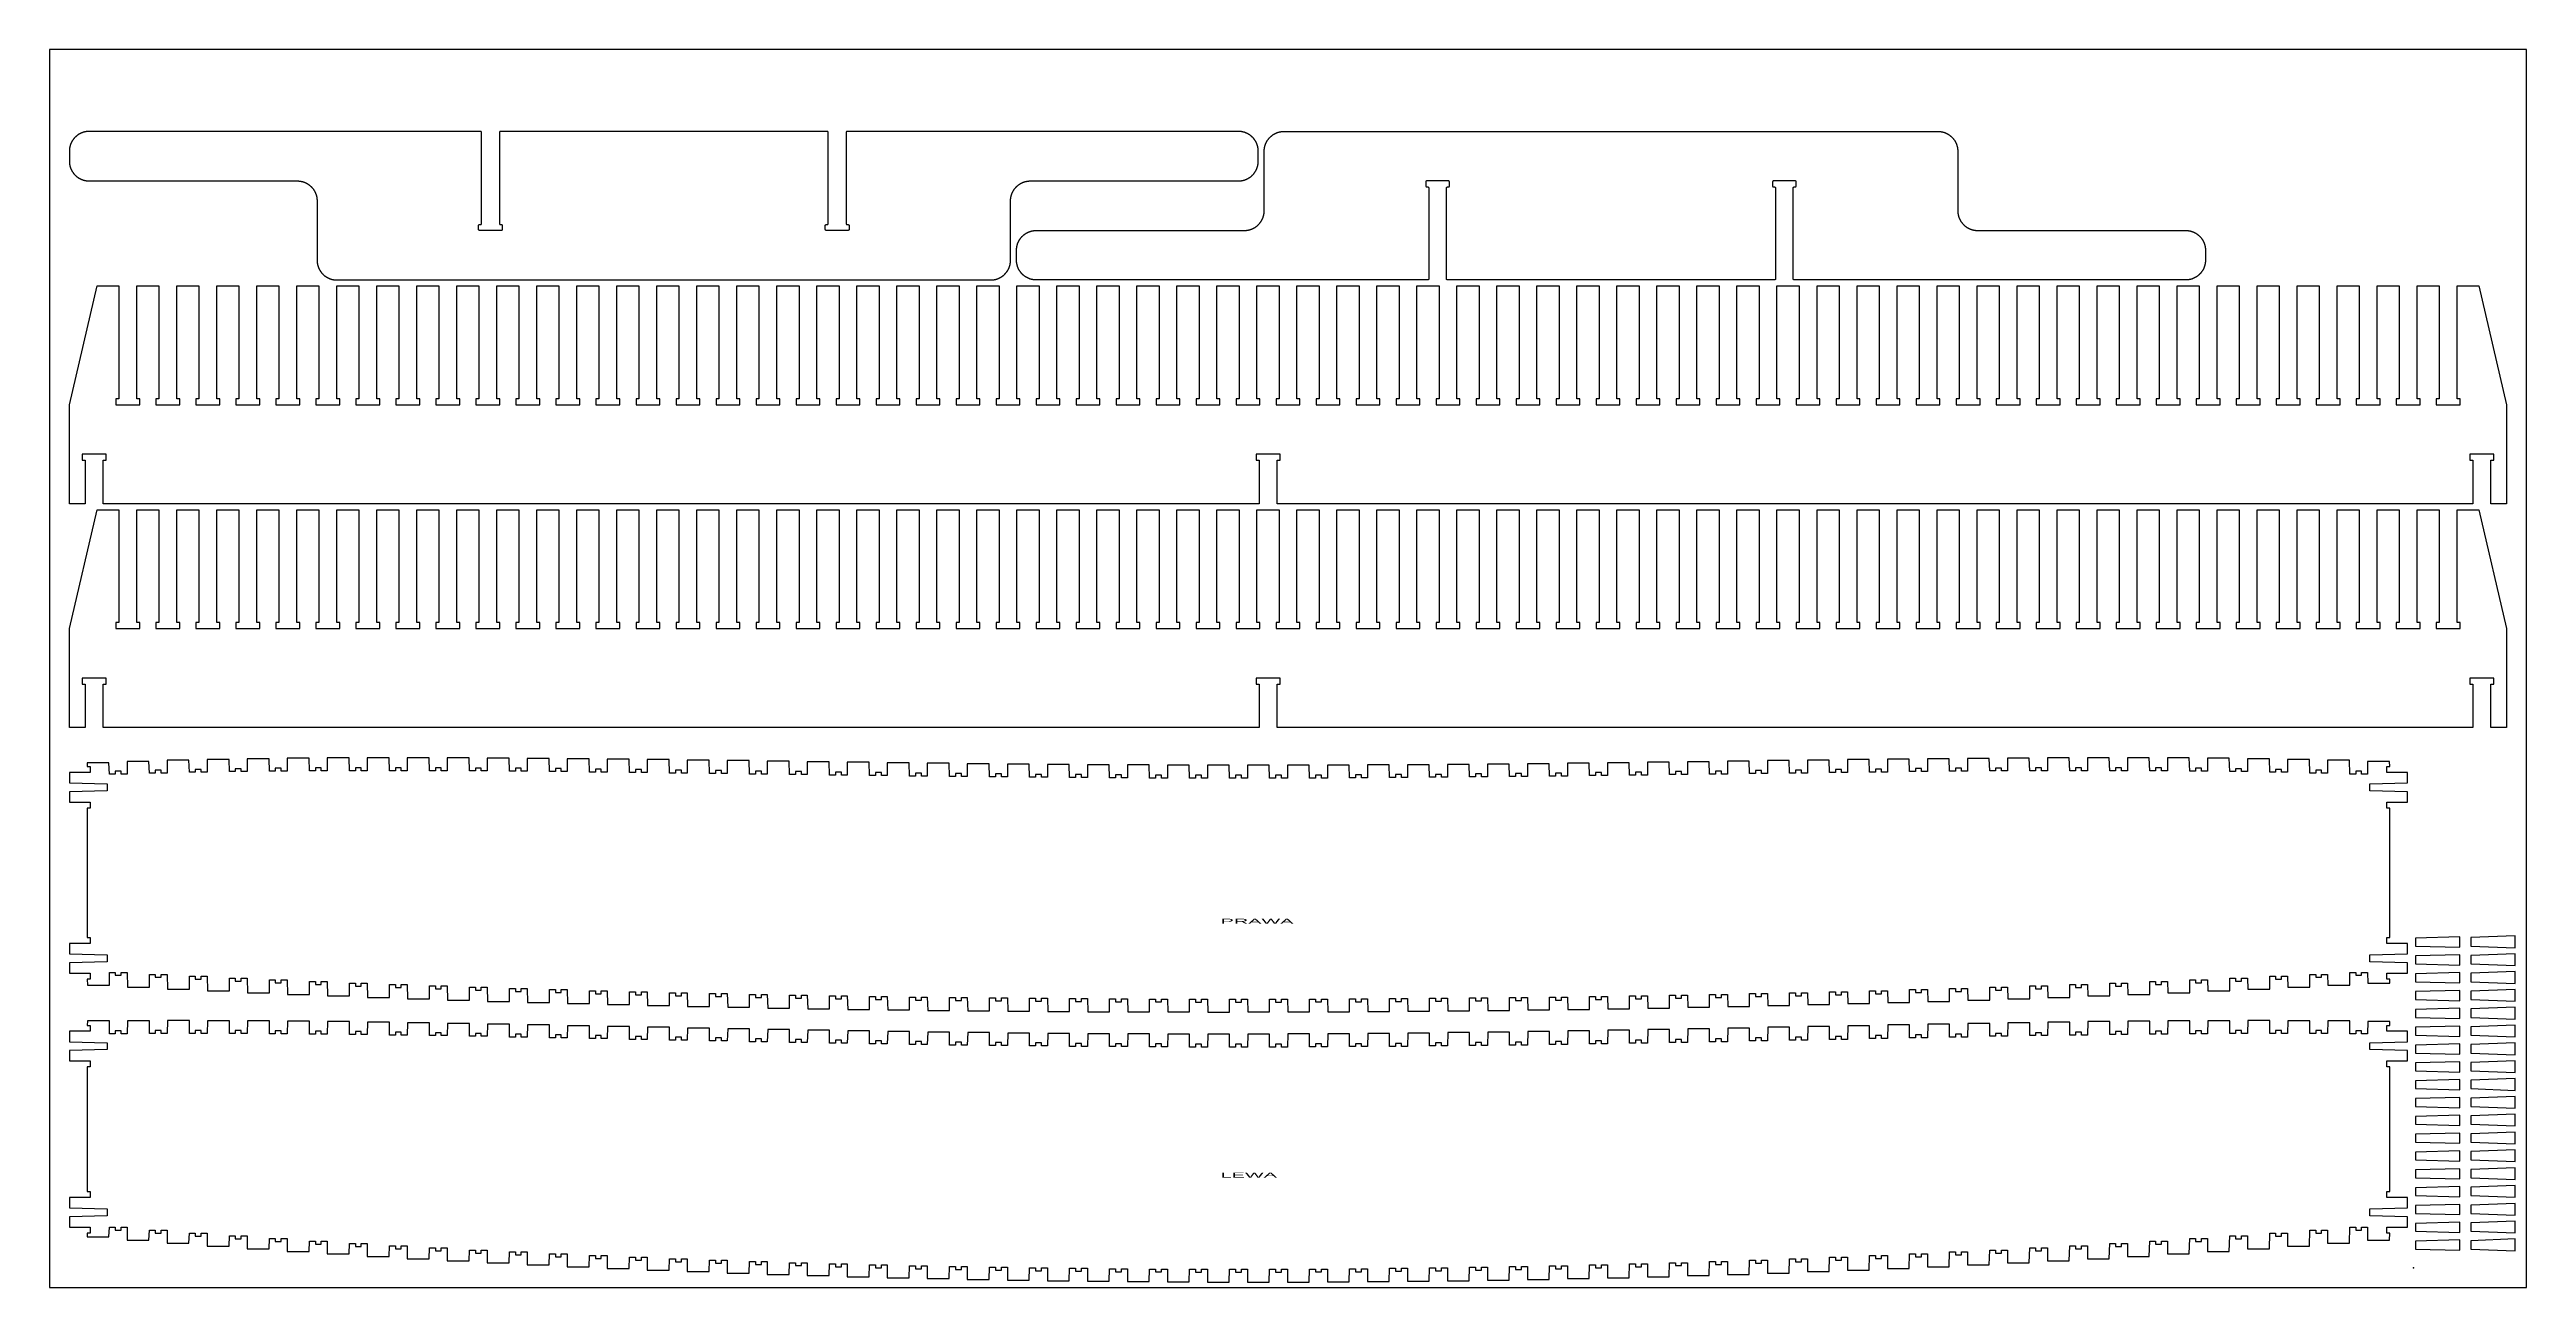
# Model space of a CAD drawing. Header units: metres. Extents: x 0 to 250, y 0 to 125.
import ezdxf

# ---------------------------------------------------------------- set-up
doc = ezdxf.new("R2010")
doc.units = ezdxf.units.M
doc.header["$MEASUREMENT"] = 0
doc.layers.add('1', color=7, linetype='Continuous', lineweight=0)
doc.styles.add('Style-ENGINEERING', font='ENGINEERING.shx')

# ---------------------------------------------------------------- blocks, each defined once
blk = doc.blocks.new('POINT_1')
blk.add_point((0, 0))

msp = doc.modelspace()

# ---------------------------------------------------------------- linework, layer by layer
at = {"flags": 128}
for points in [[(0, 0), (250, 0), (250, 125), (0, 125), (0, 0)], [(97, 103.729948), (97, 109.729948), (97.000123, 109.752096), (97.000493, 109.77434), (97.001114, 109.796679), (97.001988, 109.819109), (97.00312, 109.841625), (97.004513, 109.864225), (97.006168, 109.886904), (97.00809, 109.909657), (97.010281, 109.932482), (97.012745, 109.955373), (97.015483, 109.978327), (97.018499, 110.001339), (97.021795, 110.024405), (97.025374, 110.047519), (97.029238, 110.070677), (97.033389, 110.093875), (97.037831, 110.117107), (97.042564, 110.140368), (97.047591, 110.163654), (97.052915, 110.186959), (97.058536, 110.210278), (97.064456, 110.233605), (97.070678, 110.256936), (97.077202, 110.280265), (97.08403, 110.303586), (97.091164, 110.326893), (97.098603, 110.350182), (97.10635, 110.373446), (97.114405, 110.396679), (97.122768, 110.419876), (97.131441, 110.443031), (97.140423, 110.466138), (97.149716, 110.48919), (97.159318, 110.512183), (97.169231, 110.53511), (97.179453, 110.557964), (97.189985, 110.58074), (97.200826, 110.603432), (97.211975, 110.626033), (97.223432, 110.648538), (97.235195, 110.67094), (97.247264, 110.693233), (97.259637, 110.715411), (97.272313, 110.737469), (97.28529, 110.759399), (97.298566, 110.781197), (97.31214, 110.802855), (97.326009, 110.824368), (97.340171, 110.84573), (97.354624, 110.866935), (97.369365, 110.887977), (97.384392, 110.908851), (97.399701, 110.92955), (97.41529, 110.950069), (97.431155, 110.970402), (97.447294, 110.990545), (97.463702, 111.01049), (97.480376, 111.030234), (97.497312, 111.04977), (97.514507, 111.069093), (97.531956, 111.088199), (97.549655, 111.107083), (97.5676, 111.125738), (97.585786, 111.144162), (97.60421, 111.162349), (97.622866, 111.180294), (97.641749, 111.197993), (97.660855, 111.215442), (97.680179, 111.232637), (97.699715, 111.249573), (97.719458, 111.266247), (97.739404, 111.282655), (97.759546, 111.298793), (97.779879, 111.314658), (97.800398, 111.330247), (97.821098, 111.345556), (97.841971, 111.360583), (97.863013, 111.375324), (97.884218, 111.389777), (97.90558, 111.403939), (97.927094, 111.417809), (97.948752, 111.431382), (97.970549, 111.444659), (97.99248, 111.457635), (98.014537, 111.470311), (98.036715, 111.482684), (98.059009, 111.494753), (98.081411, 111.506516), (98.103916, 111.517973), (98.126517, 111.529122), (98.149209, 111.539963), (98.171985, 111.550495), (98.194839, 111.560718), (98.217765, 111.57063), (98.240758, 111.580233), (98.263811, 111.589525), (98.286917, 111.598508), (98.310072, 111.60718), (98.333269, 111.615544), (98.356503, 111.623599), (98.379766, 111.631345), (98.403055, 111.638785), (98.426363, 111.645918), (98.449684, 111.652746), (98.473012, 111.659271), (98.496343, 111.665492), (98.519671, 111.671413), (98.54299, 111.677034), (98.566295, 111.682357), (98.58958, 111.687384), (98.612842, 111.692118), (98.636074, 111.696559), (98.659271, 111.700711), (98.68243, 111.704575), (98.705544, 111.708154), (98.728609, 111.71145), (98.751621, 111.714465), (98.774575, 111.717204), (98.797466, 111.719667), (98.820291, 111.721858), (98.843045, 111.72378), (98.865724, 111.725436), (98.888323, 111.726828), (98.91084, 111.72796), (98.933269, 111.728835), (98.955608, 111.729456), (98.977853, 111.729826), (99, 111.729948), (120, 111.729948), (120.022147, 111.730071), (120.044392, 111.730441), (120.066731, 111.731062), (120.08916, 111.731937), (120.111677, 111.733069), (120.134276, 111.734461), (120.156955, 111.736117), (120.179709, 111.738039), (120.202534, 111.74023), (120.225425, 111.742693), (120.248379, 111.745431), (120.271391, 111.748447), (120.294456, 111.751743), (120.31757, 111.755322), (120.340729, 111.759186), (120.363926, 111.763338), (120.387158, 111.767779), (120.41042, 111.772512), (120.433705, 111.77754), (120.45701, 111.782863), (120.480329, 111.788484), (120.503657, 111.794405), (120.526988, 111.800626), (120.550316, 111.807151), (120.573637, 111.813979), (120.596945, 111.821112), (120.620234, 111.828551), (120.643497, 111.836298), (120.666731, 111.844353), (120.689928, 111.852717), (120.713083, 111.861389), (120.736189, 111.870372), (120.759242, 111.879664), (120.782235, 111.889267), (120.805161, 111.899179), (120.828015, 111.909402), (120.850791, 111.919934), (120.873483, 111.930774), (120.896084, 111.941924), (120.918589, 111.95338), (120.940991, 111.965144), (120.963285, 111.977213), (120.985463, 111.989586), (121.00752, 112.002261), (121.029451, 112.015238), (121.051248, 112.028515), (121.072906, 112.042088), (121.09442, 112.055957), (121.115782, 112.07012), (121.136987, 112.084573), (121.158029, 112.099314), (121.178902, 112.11434), (121.199602, 112.12965), (121.220121, 112.145238), (121.240454, 112.161104), (121.260596, 112.177242), (121.280542, 112.19365), (121.300285, 112.210324), (121.319821, 112.22726), (121.339145, 112.244455), (121.358251, 112.261904), (121.377134, 112.279603), (121.39579, 112.297548), (121.414214, 112.315735), (121.4324, 112.334158), (121.450345, 112.352814), (121.468044, 112.371698), (121.485493, 112.390803), (121.485493, 112.390803), (121.502688, 112.410127), (121.519624, 112.429663), (121.536298, 112.449407), (121.552706, 112.469352), (121.568845, 112.489494), (121.58471, 112.509828), (121.600299, 112.530347), (121.615608, 112.551046), (121.630635, 112.57192), (121.645376, 112.592962), (121.659829, 112.614167), (121.673991, 112.635529), (121.68786, 112.657042), (121.701434, 112.6787), (121.71471, 112.700498), (121.727687, 112.722428), (121.740363, 112.744485), (121.752736, 112.766664), (121.764805, 112.788957), (121.776568, 112.811359), (121.788025, 112.833864), (121.799174, 112.856465), (121.810015, 112.879157), (121.820547, 112.901933), (121.830769, 112.924787), (121.840682, 112.947714), (121.850284, 112.970706), (121.859577, 112.993759), (121.868559, 113.016866), (121.877232, 113.040021), (121.885595, 113.063218), (121.89365, 113.086451), (121.901397, 113.109715), (121.908836, 113.133003), (121.91597, 113.156311), (121.922798, 113.179632), (121.929322, 113.202961), (121.935544, 113.226292), (121.941464, 113.249619), (121.947085, 113.272938), (121.952409, 113.296243), (121.957436, 113.319529), (121.962169, 113.34279), (121.966611, 113.366022), (121.970762, 113.38922), (121.974626, 113.412378), (121.978205, 113.435492), (121.981501, 113.458558), (121.984517, 113.48157), (121.987255, 113.504523), (121.989719, 113.527415), (121.99191, 113.55024), (121.993832, 113.572993), (121.995487, 113.595672), (121.99688, 113.618271), (121.998012, 113.640788), (121.998886, 113.663218), (121.999507, 113.685557), (121.999877, 113.707801), (122, 113.729948), (122, 114.729948), (121.999877, 114.752096), (121.999507, 114.77434), (121.998886, 114.796679), (121.998012, 114.819109), (121.99688, 114.841625), (121.995487, 114.864225), (121.993832, 114.886904), (121.99191, 114.909657), (121.989719, 114.932482), (121.987255, 114.955373), (121.984517, 114.978327), (121.981501, 115.001339), (121.978205, 115.024405), (121.974626, 115.047519), (121.970762, 115.070677), (121.966611, 115.093875), (121.962169, 115.117107), (121.957436, 115.140368), (121.952409, 115.163654), (121.947085, 115.186959), (121.941464, 115.210278), (121.935544, 115.233605), (121.929322, 115.256936), (121.922798, 115.280265), (121.91597, 115.303586), (121.908836, 115.326893), (121.901397, 115.350182), (121.89365, 115.373446), (121.885595, 115.396679), (121.877232, 115.419876), (121.868559, 115.443031), (121.859577, 115.466138), (121.850284, 115.48919), (121.840682, 115.512183), (121.830769, 115.53511), (121.820547, 115.557964), (121.810015, 115.58074), (121.799174, 115.603432), (121.788025, 115.626033), (121.776568, 115.648538), (121.764805, 115.67094), (121.752736, 115.693233), (121.740363, 115.715411), (121.727687, 115.737469), (121.71471, 115.759399), (121.701434, 115.781197), (121.68786, 115.802855), (121.673991, 115.824368), (121.659829, 115.84573), (121.645376, 115.866935), (121.630635, 115.887977), (121.615608, 115.908851), (121.600299, 115.92955), (121.58471, 115.950069), (121.568845, 115.970402), (121.552706, 115.990545), (121.536298, 116.01049), (121.519624, 116.030234), (121.502688, 116.04977), (121.485493, 116.069093), (121.468044, 116.088199), (121.450345, 116.107083), (121.4324, 116.125738), (121.414214, 116.144162), (121.39579, 116.162349), (121.377134, 116.180294), (121.358251, 116.197993), (121.339145, 116.215442), (121.319821, 116.232637), (121.300285, 116.249573), (121.280542, 116.266247), (121.260596, 116.282655), (121.240454, 116.298793), (121.220121, 116.314658), (121.199602, 116.330247), (121.178902, 116.345556), (121.158029, 116.360583), (121.136987, 116.375324), (121.115782, 116.389777), (121.09442, 116.403939), (121.072906, 116.417809), (121.051248, 116.431382), (121.029451, 116.444659), (121.00752, 116.457635), (120.985463, 116.470311), (120.963285, 116.482684), (120.940991, 116.494753), (120.918589, 116.506516), (120.896084, 116.517973), (120.873483, 116.529122), (120.850791, 116.539963), (120.828015, 116.550495), (120.805161, 116.560718), (120.782235, 116.57063), (120.759242, 116.580233), (120.736189, 116.589525), (120.713083, 116.598508), (120.689928, 116.60718), (120.666731, 116.615544), (120.643497, 116.623599), (120.620234, 116.631345), (120.596945, 116.638785), (120.573637, 116.645918), (120.550316, 116.652746), (120.526988, 116.659271), (120.503657, 116.665492), (120.480329, 116.671413), (120.45701, 116.677034), (120.433705, 116.682357), (120.41042, 116.687384), (120.387158, 116.692118), (120.363926, 116.696559), (120.340729, 116.700711), (120.31757, 116.704575), (120.294456, 116.708154), (120.271391, 116.71145), (120.248379, 116.714465), (120.225425, 116.717204), (120.202534, 116.719667), (120.179709, 116.721858), (120.156955, 116.72378), (120.134276, 116.725436), (120.111677, 116.726828), (120.08916, 116.72796), (120.066731, 116.728835), (120.044392, 116.729456), (120.022147, 116.729826), (120, 116.729948), (80.5, 116.729948), (80.495542, 116.729849), (80.491015, 116.729544), (80.48643, 116.729023), (80.481804, 116.728279), (80.477149, 116.727303), (80.472484, 116.726088), (80.467825, 116.724631), (80.463191, 116.722927), (80.463191, 116.722927), (80.458599, 116.720976), (80.454071, 116.718777), (80.449624, 116.716333), (80.445279, 116.713648), (80.441055, 116.710729), (80.43697, 116.707584), (80.433043, 116.704223), (80.429289, 116.700659), (80.425725, 116.696906), (80.422365, 116.692978), (80.41922, 116.688894), (80.4163, 116.684669), (80.413616, 116.680324), (80.411172, 116.675878), (80.408973, 116.671349), (80.407021, 116.666758), (80.405317, 116.662123), (80.40386, 116.657464), (80.402646, 116.652799), (80.401669, 116.648145), (80.400925, 116.643518), (80.400405, 116.638934), (80.400099, 116.634406), (80.4, 116.629948), (80.4, 107.429948), (80.400099, 107.42549), (80.400405, 107.420963), (80.400925, 107.416379), (80.401669, 107.411752), (80.402646, 107.407098), (80.40386, 107.402433), (80.405317, 107.397774), (80.407021, 107.393139), (80.408973, 107.388548), (80.411172, 107.384019), (80.413616, 107.379572), (80.4163, 107.375227), (80.41922, 107.371003), (80.422365, 107.366919), (80.425725, 107.362991), (80.429289, 107.359238), (80.433043, 107.355674), (80.43697, 107.352313), (80.441055, 107.349168), (80.445279, 107.346249), (80.449624, 107.343564), (80.454071, 107.34112), (80.458599, 107.338921), (80.463191, 107.33697), (80.467825, 107.335266), (80.472484, 107.333809), (80.477149, 107.332594), (80.481804, 107.331618), (80.48643, 107.330873), (80.491015, 107.330353), (80.495542, 107.330048), (80.5, 107.329948), (80.6, 107.329948), (80.604458, 107.329849), (80.608985, 107.329544), (80.61357, 107.329023), (80.618196, 107.328279), (80.622851, 107.327303), (80.627516, 107.326088), (80.632175, 107.324631), (80.636809, 107.322927), (80.641401, 107.320976), (80.645929, 107.318777), (80.650376, 107.316333), (80.654721, 107.313648), (80.658945, 107.310729), (80.66303, 107.307584), (80.666957, 107.304223), (80.670711, 107.300659), (80.674275, 107.296906), (80.677635, 107.292978), (80.68078, 107.288894), (80.6837, 107.284669), (80.686384, 107.280324), (80.688828, 107.275878), (80.691027, 107.271349), (80.692979, 107.266758), (80.694683, 107.262123), (80.69614, 107.257464), (80.697354, 107.252799), (80.698331, 107.248145), (80.699075, 107.243518), (80.699595, 107.238934), (80.699901, 107.234406), (80.7, 107.229948), (80.7, 106.829948), (80.699901, 106.82549), (80.699595, 106.820963), (80.699075, 106.816379), (80.698331, 106.811752), (80.697354, 106.807098), (80.69614, 106.802433), (80.694683, 106.797774), (80.692979, 106.793139), (80.691027, 106.788548), (80.688828, 106.784019), (80.686384, 106.779572), (80.6837, 106.775227), (80.68078, 106.771003), (80.677635, 106.766919), (80.674275, 106.762991), (80.670711, 106.759238), (80.666957, 106.755674), (80.66303, 106.752313), (80.658945, 106.749168), (80.654721, 106.746249), (80.650376, 106.743564), (80.645929, 106.74112), (80.641401, 106.738921), (80.636809, 106.73697), (80.632175, 106.735266), (80.627516, 106.733809), (80.622851, 106.732594), (80.618196, 106.731618), (80.61357, 106.730873), (80.608985, 106.730353), (80.604458, 106.730048), (80.6, 106.729948), (78.4, 106.729948), (78.395542, 106.730048), (78.391015, 106.730353), (78.38643, 106.730873), (78.381804, 106.731618), (78.377149, 106.732594), (78.372484, 106.733809), (78.367825, 106.735266), (78.363191, 106.73697), (78.358599, 106.738921), (78.354071, 106.74112), (78.349624, 106.743564), (78.345279, 106.746249), (78.341055, 106.749168), (78.33697, 106.752313), (78.333043, 106.755674), (78.329289, 106.759238), (78.325725, 106.762991), (78.322365, 106.766919), (78.31922, 106.771003), (78.3163, 106.775227), (78.313616, 106.779572), (78.311172, 106.784019), (78.308973, 106.788548), (78.307021, 106.793139), (78.305317, 106.797774), (78.30386, 106.802433), (78.302646, 106.807098), (78.301669, 106.811752), (78.300925, 106.816379), (78.300405, 106.820963), (78.300099, 106.82549), (78.3, 106.829948), (78.3, 107.229948), (78.300099, 107.234406), (78.300405, 107.238934), (78.300925, 107.243518), (78.301669, 107.248145), (78.302646, 107.252799), (78.30386, 107.257464), (78.305317, 107.262123), (78.307021, 107.266758), (78.308973, 107.271349), (78.311172, 107.275878), (78.313616, 107.280324), (78.3163, 107.284669), (78.31922, 107.288894), (78.322365, 107.292978), (78.325725, 107.296906), (78.329289, 107.300659), (78.333043, 107.304223), (78.33697, 107.307584), (78.341055, 107.310729), (78.345279, 107.313648), (78.349624, 107.316333), (78.354071, 107.318777), (78.358599, 107.320976), (78.363191, 107.322927), (78.367825, 107.324631), (78.372484, 107.326088), (78.377149, 107.327303), (78.381804, 107.328279), (78.38643, 107.329023), (78.391015, 107.329544), (78.395542, 107.329849), (78.4, 107.329948), (78.5, 107.329948), (78.504458, 107.330048), (78.508985, 107.330353), (78.51357, 107.330873), (78.518196, 107.331618), (78.522851, 107.332594), (78.527516, 107.333809), (78.532175, 107.335266), (78.536809, 107.33697), (78.536809, 107.33697), (78.541401, 107.338921), (78.545929, 107.34112), (78.550376, 107.343564), (78.554721, 107.346249), (78.558945, 107.349168), (78.56303, 107.352313), (78.566957, 107.355674), (78.570711, 107.359238), (78.574275, 107.362991), (78.577635, 107.366919), (78.58078, 107.371003), (78.5837, 107.375227), (78.586384, 107.379572), (78.588828, 107.384019), (78.591027, 107.388548), (78.592979, 107.393139), (78.594683, 107.397774), (78.59614, 107.402433), (78.597354, 107.407098), (78.598331, 107.411752), (78.599075, 107.416379), (78.599595, 107.420963), (78.599901, 107.42549), (78.6, 107.429948), (78.6, 116.629948), (78.599901, 116.634406), (78.599595, 116.638934), (78.599075, 116.643518), (78.598331, 116.648145), (78.597354, 116.652799), (78.59614, 116.657464), (78.594683, 116.662123), (78.592979, 116.666758), (78.591027, 116.671349), (78.588828, 116.675878), (78.586384, 116.680324), (78.5837, 116.684669), (78.58078, 116.688894), (78.577635, 116.692978), (78.574275, 116.696906), (78.570711, 116.700659), (78.566957, 116.704223), (78.56303, 116.707584), (78.558945, 116.710729), (78.554721, 116.713648), (78.550376, 116.716333), (78.545929, 116.718777), (78.541401, 116.720976), (78.536809, 116.722927), (78.532175, 116.724631), (78.527516, 116.726088), (78.522851, 116.727303), (78.518196, 116.728279), (78.51357, 116.729023), (78.508985, 116.729544), (78.504458, 116.729849), (78.5, 116.729948), (45.5, 116.729948), (45.495542, 116.729849), (45.491015, 116.729544), (45.48643, 116.729023), (45.481804, 116.728279), (45.477149, 116.727303), (45.472484, 116.726088), (45.467825, 116.724631), (45.463191, 116.722927), (45.458599, 116.720976), (45.454071, 116.718777), (45.449624, 116.716333), (45.445279, 116.713648), (45.441055, 116.710729), (45.43697, 116.707584), (45.433043, 116.704223), (45.429289, 116.700659), (45.425725, 116.696906), (45.422365, 116.692978), (45.41922, 116.688894), (45.4163, 116.684669), (45.413616, 116.680324), (45.411172, 116.675878), (45.408973, 116.671349), (45.407021, 116.666758), (45.405317, 116.662123), (45.40386, 116.657464), (45.402646, 116.652799), (45.401669, 116.648145), (45.400925, 116.643518), (45.400405, 116.638934), (45.400099, 116.634406), (45.4, 116.629948), (45.4, 107.429948), (45.400099, 107.42549), (45.400405, 107.420963), (45.400925, 107.416379), (45.401669, 107.411752), (45.402646, 107.407098), (45.40386, 107.402433), (45.405317, 107.397774), (45.407021, 107.393139), (45.408973, 107.388548), (45.411172, 107.384019), (45.413616, 107.379572), (45.4163, 107.375227), (45.41922, 107.371003), (45.422365, 107.366919), (45.425725, 107.362991), (45.429289, 107.359238), (45.433043, 107.355674), (45.43697, 107.352313), (45.441055, 107.349168), (45.445279, 107.346249), (45.449624, 107.343564), (45.454071, 107.34112), (45.458599, 107.338921), (45.463191, 107.33697), (45.467825, 107.335266), (45.472484, 107.333809), (45.477149, 107.332594), (45.481804, 107.331618), (45.48643, 107.330873), (45.491015, 107.330353), (45.495542, 107.330048), (45.5, 107.329948), (45.6, 107.329948), (45.604458, 107.329849), (45.608985, 107.329544), (45.61357, 107.329023), (45.618196, 107.328279), (45.622851, 107.327303), (45.627516, 107.326088), (45.632175, 107.324631), (45.636809, 107.322927), (45.641401, 107.320976), (45.645929, 107.318777), (45.650376, 107.316333), (45.654721, 107.313648), (45.658945, 107.310729), (45.66303, 107.307584), (45.666957, 107.304223), (45.670711, 107.300659), (45.674275, 107.296906), (45.677635, 107.292978), (45.68078, 107.288894), (45.6837, 107.284669), (45.686384, 107.280324), (45.688828, 107.275878), (45.691027, 107.271349), (45.692979, 107.266758), (45.694683, 107.262123), (45.69614, 107.257464), (45.697354, 107.252799), (45.698331, 107.248145), (45.699075, 107.243518), (45.699595, 107.238934), (45.699901, 107.234406), (45.7, 107.229948), (45.7, 106.829948), (45.699901, 106.82549), (45.699595, 106.820963), (45.699075, 106.816379), (45.698331, 106.811752), (45.697354, 106.807098), (45.69614, 106.802433), (45.694683, 106.797774), (45.692979, 106.793139), (45.691027, 106.788548), (45.688828, 106.784019), (45.686384, 106.779572), (45.6837, 106.775227), (45.68078, 106.771003), (45.677635, 106.766919), (45.674275, 106.762991), (45.670711, 106.759238), (45.666957, 106.755674), (45.66303, 106.752313), (45.658945, 106.749168), (45.654721, 106.746249), (45.650376, 106.743564), (45.645929, 106.74112), (45.641401, 106.738921), (45.636809, 106.73697), (45.632175, 106.735266), (45.627516, 106.733809), (45.622851, 106.732594), (45.618196, 106.731618), (45.61357, 106.730873), (45.608985, 106.730353), (45.604458, 106.730048), (45.6, 106.729948), (43.4, 106.729948), (43.395542, 106.730048), (43.391015, 106.730353), (43.38643, 106.730873), (43.381804, 106.731618), (43.377149, 106.732594), (43.372484, 106.733809), (43.367825, 106.735266), (43.363191, 106.73697), (43.363191, 106.73697), (43.358599, 106.738921), (43.354071, 106.74112), (43.349624, 106.743564), (43.345279, 106.746249), (43.341055, 106.749168), (43.33697, 106.752313), (43.333043, 106.755674), (43.329289, 106.759238), (43.325725, 106.762991), (43.322365, 106.766919), (43.31922, 106.771003), (43.3163, 106.775227), (43.313616, 106.779572), (43.311172, 106.784019), (43.308973, 106.788548), (43.307021, 106.793139), (43.305317, 106.797774), (43.30386, 106.802433), (43.302646, 106.807098), (43.301669, 106.811752), (43.300925, 106.816379), (43.300405, 106.820963), (43.300099, 106.82549), (43.3, 106.829948), (43.3, 107.229948), (43.300099, 107.234406), (43.300405, 107.238934), (43.300925, 107.243518), (43.301669, 107.248145), (43.302646, 107.252799), (43.30386, 107.257464), (43.305317, 107.262123), (43.307021, 107.266758), (43.308973, 107.271349), (43.311172, 107.275878), (43.313616, 107.280324), (43.3163, 107.284669), (43.31922, 107.288894), (43.322365, 107.292978), (43.325725, 107.296906), (43.329289, 107.300659), (43.333043, 107.304223), (43.33697, 107.307584), (43.341055, 107.310729), (43.345279, 107.313648), (43.349624, 107.316333), (43.354071, 107.318777), (43.358599, 107.320976), (43.363191, 107.322927), (43.367825, 107.324631), (43.372484, 107.326088), (43.377149, 107.327303), (43.381804, 107.328279), (43.38643, 107.329023), (43.391015, 107.329544), (43.395542, 107.329849), (43.4, 107.329948), (43.5, 107.329948), (43.504458, 107.330048), (43.508985, 107.330353), (43.51357, 107.330873), (43.518196, 107.331618), (43.522851, 107.332594), (43.527516, 107.333809), (43.532175, 107.335266), (43.536809, 107.33697), (43.541401, 107.338921), (43.545929, 107.34112), (43.550376, 107.343564), (43.554721, 107.346249), (43.558945, 107.349168), (43.56303, 107.352313), (43.566957, 107.355674), (43.570711, 107.359238), (43.574275, 107.362991), (43.577635, 107.366919), (43.58078, 107.371003), (43.5837, 107.375227), (43.586384, 107.379572), (43.588828, 107.384019), (43.591027, 107.388548), (43.592979, 107.393139), (43.594683, 107.397774), (43.59614, 107.402433), (43.597354, 107.407098), (43.598331, 107.411752), (43.599075, 107.416379), (43.599595, 107.420963), (43.599901, 107.42549), (43.6, 107.429948), (43.6, 116.629948), (43.599901, 116.634406), (43.599595, 116.638934), (43.599075, 116.643518), (43.598331, 116.648145), (43.597354, 116.652799), (43.59614, 116.657464), (43.594683, 116.662123), (43.592979, 116.666758), (43.591027, 116.671349), (43.588828, 116.675878), (43.586384, 116.680324), (43.5837, 116.684669), (43.58078, 116.688894), (43.577635, 116.692978), (43.574275, 116.696906), (43.570711, 116.700659), (43.566957, 116.704223), (43.56303, 116.707584), (43.558945, 116.710729), (43.554721, 116.713648), (43.550376, 116.716333), (43.545929, 116.718777), (43.541401, 116.720976), (43.536809, 116.722927), (43.532175, 116.724631), (43.527516, 116.726088), (43.522851, 116.727303), (43.518196, 116.728279), (43.51357, 116.729023), (43.508985, 116.729544), (43.504458, 116.729849), (43.5, 116.729948), (4, 116.729948), (3.977853, 116.729826), (3.955608, 116.729456), (3.933269, 116.728835), (3.91084, 116.72796), (3.888323, 116.726828), (3.865724, 116.725436), (3.843045, 116.72378), (3.820291, 116.721858), (3.797466, 116.719667), (3.774575, 116.717204), (3.751621, 116.714465), (3.728609, 116.71145), (3.705544, 116.708154), (3.68243, 116.704575), (3.659271, 116.700711), (3.636074, 116.696559), (3.612842, 116.692118), (3.58958, 116.687384), (3.566295, 116.682357), (3.54299, 116.677034), (3.519671, 116.671413), (3.496343, 116.665492), (3.473012, 116.659271), (3.449684, 116.652746), (3.426363, 116.645918), (3.403055, 116.638785), (3.379766, 116.631345), (3.356503, 116.623599), (3.333269, 116.615544), (3.310072, 116.60718), (3.286917, 116.598508), (3.263811, 116.589525), (3.240758, 116.580233), (3.217765, 116.57063), (3.194839, 116.560718), (3.171985, 116.550495), (3.149209, 116.539963), (3.126517, 116.529122), (3.103916, 116.517973), (3.081411, 116.506516), (3.059009, 116.494753), (3.036715, 116.482684), (3.014537, 116.470311), (2.99248, 116.457635), (2.970549, 116.444659), (2.948752, 116.431382), (2.927094, 116.417809), (2.90558, 116.403939), (2.884218, 116.389777), (2.863013, 116.375324), (2.841971, 116.360583), (2.821098, 116.345556), (2.800398, 116.330247), (2.779879, 116.314658), (2.759546, 116.298793), (2.739404, 116.282655), (2.719458, 116.266247), (2.699715, 116.249573), (2.680179, 116.232637), (2.660855, 116.215442), (2.641749, 116.197993), (2.622866, 116.180294), (2.60421, 116.162349), (2.585786, 116.144162), (2.5676, 116.125738), (2.549655, 116.107083), (2.531956, 116.088199), (2.514507, 116.069093), (2.497312, 116.04977), (2.480376, 116.030234), (2.463702, 116.01049), (2.447294, 115.990545), (2.431155, 115.970402), (2.41529, 115.950069), (2.41529, 115.950069), (2.399701, 115.92955), (2.384392, 115.908851), (2.369365, 115.887977), (2.354624, 115.866935), (2.340171, 115.84573), (2.326009, 115.824368), (2.31214, 115.802855), (2.298566, 115.781197), (2.28529, 115.759399), (2.272313, 115.737469), (2.259637, 115.715411), (2.247264, 115.693233), (2.235195, 115.67094), (2.223432, 115.648538), (2.211975, 115.626033), (2.200826, 115.603432), (2.189985, 115.58074), (2.179453, 115.557964), (2.169231, 115.53511), (2.159318, 115.512183), (2.149716, 115.48919), (2.140423, 115.466138), (2.131441, 115.443031), (2.122768, 115.419876), (2.114405, 115.396679), (2.10635, 115.373446), (2.098603, 115.350182), (2.091164, 115.326893), (2.08403, 115.303586), (2.077202, 115.280265), (2.070678, 115.256936), (2.064456, 115.233605), (2.058536, 115.210278), (2.052915, 115.186959), (2.047591, 115.163654), (2.042564, 115.140368), (2.037831, 115.117107), (2.033389, 115.093875), (2.029238, 115.070677), (2.025374, 115.047519), (2.021795, 115.024405), (2.018499, 115.001339), (2.015483, 114.978327), (2.012745, 114.955373), (2.010281, 114.932482), (2.00809, 114.909657), (2.006168, 114.886904), (2.004513, 114.864225), (2.00312, 114.841625), (2.001988, 114.819109), (2.001114, 114.796679), (2.000493, 114.77434), (2.000123, 114.752096), (2, 114.729948), (2, 113.729948), (2.000123, 113.707801), (2.000493, 113.685557), (2.001114, 113.663218), (2.001988, 113.640788), (2.00312, 113.618271), (2.004513, 113.595672), (2.006168, 113.572993), (2.00809, 113.55024), (2.010281, 113.527415), (2.012745, 113.504523), (2.015483, 113.48157), (2.018499, 113.458558), (2.021795, 113.435492), (2.025374, 113.412378), (2.029238, 113.38922), (2.033389, 113.366022), (2.037831, 113.34279), (2.042564, 113.319529), (2.047591, 113.296243), (2.052915, 113.272938), (2.058536, 113.249619), (2.064456, 113.226292), (2.070678, 113.202961), (2.077202, 113.179632), (2.08403, 113.156311), (2.091164, 113.133003), (2.098603, 113.109715), (2.10635, 113.086451), (2.114405, 113.063218), (2.122768, 113.040021), (2.131441, 113.016866), (2.140423, 112.993759), (2.149716, 112.970706), (2.159318, 112.947714), (2.169231, 112.924787), (2.179453, 112.901933), (2.189985, 112.879157), (2.200826, 112.856465), (2.211975, 112.833864), (2.223432, 112.811359), (2.235195, 112.788957), (2.247264, 112.766664), (2.259637, 112.744485), (2.272313, 112.722428), (2.28529, 112.700498), (2.298566, 112.6787), (2.31214, 112.657042), (2.326009, 112.635529), (2.340171, 112.614167), (2.354624, 112.592962), (2.369365, 112.57192), (2.384392, 112.551046), (2.399701, 112.530347), (2.41529, 112.509828), (2.431155, 112.489494), (2.447294, 112.469352), (2.463702, 112.449407), (2.480376, 112.429663), (2.497312, 112.410127), (2.514507, 112.390803), (2.531956, 112.371698), (2.549655, 112.352814), (2.5676, 112.334158), (2.585786, 112.315735), (2.60421, 112.297548), (2.622866, 112.279603), (2.641749, 112.261904), (2.660855, 112.244455), (2.680179, 112.22726), (2.699715, 112.210324), (2.719458, 112.19365), (2.739404, 112.177242), (2.759546, 112.161104), (2.779879, 112.145238), (2.800398, 112.12965), (2.821098, 112.11434), (2.841971, 112.099314), (2.863013, 112.084573), (2.884218, 112.07012), (2.90558, 112.055957), (2.927094, 112.042088), (2.948752, 112.028515), (2.970549, 112.015238), (2.99248, 112.002261), (3.014537, 111.989586), (3.036715, 111.977213), (3.059009, 111.965144), (3.081411, 111.95338), (3.103916, 111.941924), (3.126517, 111.930774), (3.149209, 111.919934), (3.171985, 111.909402), (3.194839, 111.899179), (3.217765, 111.889267), (3.240758, 111.879664), (3.263811, 111.870372), (3.286917, 111.861389), (3.310072, 111.852717), (3.333269, 111.844353), (3.356503, 111.836298), (3.379766, 111.828551), (3.403055, 111.821112), (3.426363, 111.813979), (3.449684, 111.807151), (3.473012, 111.800626), (3.496343, 111.794405), (3.519671, 111.788484), (3.54299, 111.782863), (3.566295, 111.77754), (3.58958, 111.772512), (3.612842, 111.767779), (3.636074, 111.763338), (3.659271, 111.759186), (3.68243, 111.755322), (3.705544, 111.751743), (3.728609, 111.748447), (3.751621, 111.745431), (3.774575, 111.742693), (3.797466, 111.74023), (3.820291, 111.738039), (3.843045, 111.736117), (3.865724, 111.734461), (3.888323, 111.733069), (3.91084, 111.731937), (3.933269, 111.731062), (3.955608, 111.730441), (3.977853, 111.730071), (4, 111.729948), (25, 111.729948), (25.022147, 111.729826), (25.044392, 111.729456), (25.066731, 111.728835), (25.08916, 111.72796), (25.111677, 111.726828), (25.134276, 111.725436), (25.156955, 111.72378), (25.179709, 111.721858), (25.202534, 111.719667), (25.225425, 111.717204), (25.248379, 111.714465), (25.271391, 111.71145), (25.294456, 111.708154), (25.31757, 111.704575), (25.31757, 111.704575), (25.340729, 111.700711), (25.363926, 111.696559), (25.387158, 111.692118), (25.41042, 111.687384), (25.433705, 111.682357), (25.45701, 111.677034), (25.480329, 111.671413), (25.503657, 111.665492), (25.526988, 111.659271), (25.550316, 111.652746), (25.573637, 111.645918), (25.596945, 111.638785), (25.620234, 111.631345), (25.643497, 111.623599), (25.666731, 111.615544), (25.689928, 111.60718), (25.713083, 111.598508), (25.736189, 111.589525), (25.759242, 111.580233), (25.782235, 111.57063), (25.805161, 111.560718), (25.828015, 111.550495), (25.850791, 111.539963), (25.873483, 111.529122), (25.896084, 111.517973), (25.918589, 111.506516), (25.940991, 111.494753), (25.963285, 111.482684), (25.985463, 111.470311), (26.00752, 111.457635), (26.029451, 111.444659), (26.051248, 111.431382), (26.072906, 111.417809), (26.09442, 111.403939), (26.115782, 111.389777), (26.136987, 111.375324), (26.158029, 111.360583), (26.178902, 111.345556), (26.199602, 111.330247), (26.220121, 111.314658), (26.240454, 111.298793), (26.260596, 111.282655), (26.280542, 111.266247), (26.300285, 111.249573), (26.319821, 111.232637), (26.339145, 111.215442), (26.358251, 111.197993), (26.377134, 111.180294), (26.39579, 111.162349), (26.414214, 111.144162), (26.4324, 111.125738), (26.450345, 111.107083), (26.468044, 111.088199), (26.485493, 111.069093), (26.502688, 111.04977), (26.519624, 111.030234), (26.536298, 111.01049), (26.552706, 110.990545), (26.568845, 110.970402), (26.58471, 110.950069), (26.600299, 110.92955), (26.615608, 110.908851), (26.630635, 110.887977), (26.645376, 110.866935), (26.659829, 110.84573), (26.673991, 110.824368), (26.68786, 110.802855), (26.701434, 110.781197), (26.71471, 110.759399), (26.727687, 110.737469), (26.740363, 110.715411), (26.752736, 110.693233), (26.764805, 110.67094), (26.776568, 110.648538), (26.788025, 110.626033), (26.799174, 110.603432), (26.810015, 110.58074), (26.820547, 110.557964), (26.830769, 110.53511), (26.840682, 110.512183), (26.850284, 110.48919), (26.859577, 110.466138), (26.868559, 110.443031), (26.877232, 110.419876), (26.885595, 110.396679), (26.89365, 110.373446), (26.901397, 110.350182), (26.908836, 110.326893), (26.91597, 110.303586), (26.922798, 110.280265), (26.929322, 110.256936), (26.935544, 110.233605), (26.941464, 110.210278), (26.947085, 110.186959), (26.952409, 110.163654), (26.957436, 110.140368), (26.962169, 110.117107), (26.966611, 110.093875), (26.970762, 110.070677), (26.974626, 110.047519), (26.978205, 110.024405), (26.981501, 110.001339), (26.984517, 109.978327), (26.987255, 109.955373), (26.989719, 109.932482), (26.99191, 109.909657), (26.993832, 109.886904), (26.995487, 109.864225), (26.99688, 109.841625), (26.998012, 109.819109), (26.998886, 109.796679), (26.999507, 109.77434), (26.999877, 109.752096), (27, 109.729948), (27, 103.729948), (27.000123, 103.707801), (27.000493, 103.685557), (27.001114, 103.663218), (27.001988, 103.640788), (27.00312, 103.618271), (27.004513, 103.595672), (27.006168, 103.572993), (27.00809, 103.55024), (27.010281, 103.527415), (27.012745, 103.504523), (27.015483, 103.48157), (27.018499, 103.458558), (27.021795, 103.435492), (27.025374, 103.412378), (27.029238, 103.38922), (27.033389, 103.366022), (27.037831, 103.34279), (27.042564, 103.319529), (27.047591, 103.296243), (27.052915, 103.272938), (27.058536, 103.249619), (27.064456, 103.226292), (27.070678, 103.202961), (27.077202, 103.179632), (27.08403, 103.156311), (27.091164, 103.133003), (27.098603, 103.109715), (27.10635, 103.086451), (27.114405, 103.063218), (27.122768, 103.040021), (27.131441, 103.016866), (27.140423, 102.993759), (27.149716, 102.970706), (27.159318, 102.947714), (27.169231, 102.924787), (27.179453, 102.901933), (27.189985, 102.879157), (27.200826, 102.856465), (27.211975, 102.833864), (27.223432, 102.811359), (27.235195, 102.788957), (27.247264, 102.766664), (27.259637, 102.744485), (27.272313, 102.722428), (27.28529, 102.700498), (27.298566, 102.6787), (27.31214, 102.657042), (27.326009, 102.635529), (27.340171, 102.614167), (27.354624, 102.592962), (27.369365, 102.57192), (27.384392, 102.551046), (27.399701, 102.530347), (27.41529, 102.509828), (27.431155, 102.489494), (27.447294, 102.469352), (27.463702, 102.449407), (27.480376, 102.429663), (27.497312, 102.410127), (27.514507, 102.390803), (27.531956, 102.371698), (27.549655, 102.352814), (27.5676, 102.334158), (27.585786, 102.315735), (27.60421, 102.297548), (27.622866, 102.279603), (27.641749, 102.261904), (27.660855, 102.244455), (27.680179, 102.22726), (27.699715, 102.210324), (27.719458, 102.19365), (27.739404, 102.177242), (27.759546, 102.161104), (27.779879, 102.145238), (27.800398, 102.12965), (27.821098, 102.11434), (27.841971, 102.099314), (27.863013, 102.084573), (27.884218, 102.07012), (27.90558, 102.055957), (27.927094, 102.042088), (27.948752, 102.028515), (27.970549, 102.015238), (27.970549, 102.015238), (27.99248, 102.002261), (28.014537, 101.989586), (28.036715, 101.977213), (28.059009, 101.965144), (28.081411, 101.95338), (28.103916, 101.941924), (28.126517, 101.930774), (28.149209, 101.919934), (28.171985, 101.909402), (28.194839, 101.899179), (28.217765, 101.889267), (28.240758, 101.879664), (28.263811, 101.870372), (28.286917, 101.861389), (28.310072, 101.852717), (28.333269, 101.844353), (28.356503, 101.836298), (28.379766, 101.828551), (28.403055, 101.821112), (28.426363, 101.813979), (28.449684, 101.807151), (28.473012, 101.800626), (28.496343, 101.794405), (28.519671, 101.788484), (28.54299, 101.782863), (28.566295, 101.77754), (28.58958, 101.772512), (28.612842, 101.767779), (28.636074, 101.763338), (28.659271, 101.759186), (28.68243, 101.755322), (28.705544, 101.751743), (28.728609, 101.748447), (28.751621, 101.745431), (28.774575, 101.742693), (28.797466, 101.74023), (28.820291, 101.738039), (28.843045, 101.736117), (28.865724, 101.734461), (28.888323, 101.733069), (28.91084, 101.731937), (28.933269, 101.731062), (28.955608, 101.730441), (28.977853, 101.730071), (29, 101.729948), (95, 101.729948), (95.022147, 101.730071), (95.044392, 101.730441), (95.066731, 101.731062), (95.08916, 101.731937), (95.111677, 101.733069), (95.134276, 101.734461), (95.156955, 101.736117), (95.179709, 101.738039), (95.202534, 101.74023), (95.225425, 101.742693), (95.248379, 101.745431), (95.271391, 101.748447), (95.294456, 101.751743), (95.31757, 101.755322), (95.340729, 101.759186), (95.363926, 101.763338), (95.387158, 101.767779), (95.41042, 101.772512), (95.433705, 101.77754), (95.45701, 101.782863), (95.480329, 101.788484), (95.503657, 101.794405), (95.526988, 101.800626), (95.550316, 101.807151), (95.573637, 101.813979), (95.596945, 101.821112), (95.620234, 101.828551), (95.643497, 101.836298), (95.666731, 101.844353), (95.689928, 101.852717), (95.713083, 101.861389), (95.736189, 101.870372), (95.759242, 101.879664), (95.782235, 101.889267), (95.805161, 101.899179), (95.828015, 101.909402), (95.850791, 101.919934), (95.873483, 101.930774), (95.896084, 101.941924), (95.918589, 101.95338), (95.940991, 101.965144), (95.963285, 101.977213), (95.985463, 101.989586), (96.00752, 102.002261), (96.029451, 102.015238), (96.051248, 102.028515), (96.072906, 102.042088), (96.09442, 102.055957), (96.115782, 102.07012), (96.136987, 102.084573), (96.158029, 102.099314), (96.178902, 102.11434), (96.199602, 102.12965), (96.220121, 102.145238), (96.240454, 102.161104), (96.260596, 102.177242), (96.280542, 102.19365), (96.300285, 102.210324), (96.319821, 102.22726), (96.339145, 102.244455), (96.358251, 102.261904), (96.377134, 102.279603), (96.39579, 102.297548), (96.414214, 102.315735), (96.4324, 102.334158), (96.450345, 102.352814), (96.468044, 102.371698), (96.485493, 102.390803), (96.502688, 102.410127), (96.519624, 102.429663), (96.536298, 102.449407), (96.552706, 102.469352), (96.568845, 102.489494), (96.58471, 102.509828), (96.600299, 102.530347), (96.615608, 102.551046), (96.630635, 102.57192), (96.645376, 102.592962), (96.659829, 102.614167), (96.673991, 102.635529), (96.68786, 102.657042), (96.701434, 102.6787), (96.71471, 102.700498), (96.727687, 102.722428), (96.740363, 102.744485), (96.752736, 102.766664), (96.764805, 102.788957), (96.776568, 102.811359), (96.788025, 102.833864), (96.799174, 102.856465), (96.810015, 102.879157), (96.820547, 102.901933), (96.830769, 102.924787), (96.840682, 102.947714), (96.850284, 102.970706), (96.859577, 102.993759), (96.868559, 103.016866), (96.877232, 103.040021), (96.885595, 103.063218), (96.89365, 103.086451), (96.901397, 103.109715), (96.908836, 103.133003), (96.91597, 103.156311), (96.922798, 103.179632), (96.929322, 103.202961), (96.935544, 103.226292), (96.941464, 103.249619), (96.947085, 103.272938), (96.952409, 103.296243), (96.957436, 103.319529), (96.962169, 103.34279), (96.966611, 103.366022), (96.970762, 103.38922), (96.974626, 103.412378), (96.978205, 103.435492), (96.981501, 103.458558), (96.984517, 103.48157), (96.987255, 103.504523), (96.989719, 103.527415), (96.99191, 103.55024), (96.993832, 103.572993), (96.995487, 103.595672), (96.99688, 103.618271), (96.998012, 103.640788), (96.998886, 103.663218), (96.999507, 103.685557), (96.999877, 103.707801), (97, 103.729948)], [(192.6, 114.729948), (192.6, 108.729948), (192.600123, 108.707801), (192.600493, 108.685557), (192.601114, 108.663218), (192.601988, 108.640788), (192.60312, 108.618271), (192.604513, 108.595672), (192.606168, 108.572993), (192.60809, 108.55024), (192.610281, 108.527415), (192.612745, 108.504523), (192.615483, 108.48157), (192.618499, 108.458558), (192.621795, 108.435492), (192.625374, 108.412378), (192.629238, 108.38922), (192.633389, 108.366022), (192.637831, 108.34279), (192.642564, 108.319529), (192.647591, 108.296243), (192.652915, 108.272938), (192.658536, 108.249619), (192.664456, 108.226292), (192.670678, 108.202961), (192.677202, 108.179632), (192.68403, 108.156311), (192.691164, 108.133003), (192.698603, 108.109715), (192.70635, 108.086451), (192.714405, 108.063218), (192.722768, 108.040021), (192.731441, 108.016866), (192.740423, 107.993759), (192.749716, 107.970706), (192.759318, 107.947714), (192.769231, 107.924787), (192.779453, 107.901933), (192.789985, 107.879157), (192.800826, 107.856465), (192.811975, 107.833864), (192.823432, 107.811359), (192.835195, 107.788957), (192.847264, 107.766664), (192.859637, 107.744485), (192.872313, 107.722428), (192.88529, 107.700498), (192.898566, 107.6787), (192.91214, 107.657042), (192.926009, 107.635529), (192.940171, 107.614167), (192.954624, 107.592962), (192.969365, 107.57192), (192.984392, 107.551046), (192.999701, 107.530347), (193.01529, 107.509828), (193.031155, 107.489494), (193.047294, 107.469352), (193.063702, 107.449407), (193.080376, 107.429663), (193.097312, 107.410127), (193.114507, 107.390803), (193.131956, 107.371698), (193.149655, 107.352814), (193.1676, 107.334158), (193.185786, 107.315735), (193.20421, 107.297548), (193.222866, 107.279603), (193.241749, 107.261904), (193.260855, 107.244455), (193.280179, 107.22726), (193.299715, 107.210324), (193.319458, 107.19365), (193.339404, 107.177242), (193.359546, 107.161104), (193.379879, 107.145238), (193.400398, 107.12965), (193.421098, 107.11434), (193.441971, 107.099314), (193.463013, 107.084573), (193.484218, 107.07012), (193.50558, 107.055957), (193.527094, 107.042088), (193.548752, 107.028515), (193.570549, 107.015238), (193.59248, 107.002261), (193.614537, 106.989586), (193.636715, 106.977213), (193.659009, 106.965144), (193.681411, 106.95338), (193.703916, 106.941924), (193.726517, 106.930774), (193.749209, 106.919934), (193.771985, 106.909402), (193.794839, 106.899179), (193.817765, 106.889267), (193.840758, 106.879664), (193.863811, 106.870372), (193.886917, 106.861389), (193.910072, 106.852717), (193.933269, 106.844353), (193.956503, 106.836298), (193.979766, 106.828551), (194.003055, 106.821112), (194.026363, 106.813979), (194.049684, 106.807151), (194.073012, 106.800626), (194.096343, 106.794405), (194.119671, 106.788484), (194.14299, 106.782863), (194.166295, 106.77754), (194.18958, 106.772512), (194.212842, 106.767779), (194.236074, 106.763338), (194.259271, 106.759186), (194.28243, 106.755322), (194.305544, 106.751743), (194.328609, 106.748447), (194.351621, 106.745431), (194.374575, 106.742693), (194.397466, 106.74023), (194.420291, 106.738039), (194.443045, 106.736117), (194.465724, 106.734461), (194.488323, 106.733069), (194.51084, 106.731937), (194.533269, 106.731062), (194.555608, 106.730441), (194.577853, 106.730071), (194.6, 106.729948), (215.6, 106.729948), (215.622147, 106.729826), (215.644392, 106.729456), (215.666731, 106.728835), (215.68916, 106.72796), (215.711677, 106.726828), (215.734276, 106.725436), (215.756955, 106.72378), (215.779709, 106.721858), (215.802534, 106.719667), (215.825425, 106.717204), (215.848379, 106.714465), (215.871391, 106.71145), (215.894456, 106.708154), (215.91757, 106.704575), (215.940729, 106.700711), (215.963926, 106.696559), (215.987158, 106.692118), (216.01042, 106.687384), (216.033705, 106.682357), (216.05701, 106.677034), (216.080329, 106.671413), (216.103657, 106.665492), (216.126988, 106.659271), (216.150316, 106.652746), (216.173637, 106.645918), (216.196945, 106.638785), (216.220234, 106.631345), (216.243497, 106.623599), (216.266731, 106.615544), (216.289928, 106.60718), (216.313083, 106.598508), (216.336189, 106.589525), (216.359242, 106.580233), (216.382235, 106.57063), (216.405161, 106.560718), (216.428015, 106.550495), (216.450791, 106.539963), (216.473483, 106.529122), (216.496084, 106.517973), (216.518589, 106.506516), (216.540991, 106.494753), (216.563285, 106.482684), (216.585463, 106.470311), (216.60752, 106.457635), (216.629451, 106.444659), (216.651248, 106.431382), (216.672906, 106.417809), (216.69442, 106.403939), (216.715782, 106.389777), (216.736987, 106.375324), (216.758029, 106.360583), (216.778902, 106.345556), (216.799602, 106.330247), (216.820121, 106.314658), (216.840454, 106.298793), (216.860596, 106.282655), (216.880542, 106.266247), (216.900285, 106.249573), (216.919821, 106.232637), (216.939145, 106.215442), (216.958251, 106.197993), (216.977134, 106.180294), (216.99579, 106.162349), (217.014214, 106.144162), (217.0324, 106.125738), (217.050345, 106.107083), (217.068044, 106.088199), (217.085493, 106.069093), (217.085493, 106.069093), (217.102688, 106.04977), (217.119624, 106.030234), (217.136298, 106.01049), (217.152706, 105.990545), (217.168845, 105.970402), (217.18471, 105.950069), (217.200299, 105.92955), (217.215608, 105.908851), (217.230635, 105.887977), (217.245376, 105.866935), (217.259829, 105.84573), (217.273991, 105.824368), (217.28786, 105.802855), (217.301434, 105.781197), (217.31471, 105.759399), (217.327687, 105.737469), (217.340363, 105.715411), (217.352736, 105.693233), (217.364805, 105.67094), (217.376568, 105.648538), (217.388025, 105.626033), (217.399174, 105.603432), (217.410015, 105.58074), (217.420547, 105.557964), (217.430769, 105.53511), (217.440682, 105.512183), (217.450284, 105.48919), (217.459577, 105.466138), (217.468559, 105.443031), (217.477232, 105.419876), (217.485595, 105.396679), (217.49365, 105.373446), (217.501397, 105.350182), (217.508836, 105.326893), (217.51597, 105.303586), (217.522798, 105.280265), (217.529322, 105.256936), (217.535544, 105.233605), (217.541464, 105.210278), (217.547085, 105.186959), (217.552409, 105.163654), (217.557436, 105.140368), (217.562169, 105.117107), (217.566611, 105.093875), (217.570762, 105.070677), (217.574626, 105.047519), (217.578205, 105.024405), (217.581501, 105.001339), (217.584517, 104.978327), (217.587255, 104.955373), (217.589719, 104.932482), (217.59191, 104.909657), (217.593832, 104.886904), (217.595487, 104.864225), (217.59688, 104.841625), (217.598012, 104.819109), (217.598886, 104.796679), (217.599507, 104.77434), (217.599877, 104.752096), (217.6, 104.729948), (217.6, 103.729948), (217.599877, 103.707801), (217.599507, 103.685557), (217.598886, 103.663218), (217.598012, 103.640788), (217.59688, 103.618271), (217.595487, 103.595672), (217.593832, 103.572993), (217.59191, 103.55024), (217.589719, 103.527415), (217.587255, 103.504523), (217.584517, 103.48157), (217.581501, 103.458558), (217.578205, 103.435492), (217.574626, 103.412378), (217.570762, 103.38922), (217.566611, 103.366022), (217.562169, 103.34279), (217.557436, 103.319529), (217.552409, 103.296243), (217.547085, 103.272938), (217.541464, 103.249619), (217.535544, 103.226292), (217.529322, 103.202961), (217.522798, 103.179632), (217.51597, 103.156311), (217.508836, 103.133003), (217.501397, 103.109715), (217.49365, 103.086451), (217.485595, 103.063218), (217.477232, 103.040021), (217.468559, 103.016866), (217.459577, 102.993759), (217.450284, 102.970706), (217.440682, 102.947714), (217.430769, 102.924787), (217.420547, 102.901933), (217.410015, 102.879157), (217.399174, 102.856465), (217.388025, 102.833864), (217.376568, 102.811359), (217.364805, 102.788957), (217.352736, 102.766664), (217.340363, 102.744485), (217.327687, 102.722428), (217.31471, 102.700498), (217.301434, 102.6787), (217.28786, 102.657042), (217.273991, 102.635529), (217.259829, 102.614167), (217.245376, 102.592962), (217.230635, 102.57192), (217.215608, 102.551046), (217.200299, 102.530347), (217.18471, 102.509828), (217.168845, 102.489494), (217.152706, 102.469352), (217.136298, 102.449407), (217.119624, 102.429663), (217.102688, 102.410127), (217.085493, 102.390803), (217.068044, 102.371698), (217.050345, 102.352814), (217.0324, 102.334158), (217.014214, 102.315735), (216.99579, 102.297548), (216.977134, 102.279603), (216.958251, 102.261904), (216.939145, 102.244455), (216.919821, 102.22726), (216.900285, 102.210324), (216.880542, 102.19365), (216.860596, 102.177242), (216.840454, 102.161104), (216.820121, 102.145238), (216.799602, 102.12965), (216.778902, 102.11434), (216.758029, 102.099314), (216.736987, 102.084573), (216.715782, 102.07012), (216.69442, 102.055957), (216.672906, 102.042088), (216.651248, 102.028515), (216.629451, 102.015238), (216.60752, 102.002261), (216.585463, 101.989586), (216.563285, 101.977213), (216.540991, 101.965144), (216.518589, 101.95338), (216.496084, 101.941924), (216.473483, 101.930774), (216.450791, 101.919934), (216.428015, 101.909402), (216.405161, 101.899179), (216.382235, 101.889267), (216.359242, 101.879664), (216.336189, 101.870372), (216.313083, 101.861389), (216.289928, 101.852717), (216.266731, 101.844353), (216.243497, 101.836298), (216.220234, 101.828551), (216.196945, 101.821112), (216.173637, 101.813979), (216.150316, 101.807151), (216.126988, 101.800626), (216.103657, 101.794405), (216.080329, 101.788484), (216.05701, 101.782863), (216.033705, 101.77754), (216.01042, 101.772512), (215.987158, 101.767779), (215.963926, 101.763338), (215.940729, 101.759186), (215.91757, 101.755322), (215.894456, 101.751743), (215.871391, 101.748447), (215.848379, 101.745431), (215.825425, 101.742693), (215.802534, 101.74023), (215.779709, 101.738039), (215.756955, 101.736117), (215.734276, 101.734461), (215.711677, 101.733069), (215.68916, 101.731937), (215.666731, 101.731062), (215.644392, 101.730441), (215.622147, 101.730071), (215.6, 101.729948), (176.1, 101.729948), (176.095542, 101.730048), (176.091015, 101.730353), (176.08643, 101.730873), (176.081804, 101.731618), (176.077149, 101.732594), (176.072484, 101.733809), (176.067825, 101.735266), (176.063191, 101.73697), (176.063191, 101.73697), (176.058599, 101.738921), (176.054071, 101.74112), (176.049624, 101.743564), (176.045279, 101.746249), (176.041055, 101.749168), (176.03697, 101.752313), (176.033043, 101.755674), (176.029289, 101.759238), (176.025725, 101.762991), (176.022365, 101.766919), (176.01922, 101.771003), (176.0163, 101.775227), (176.013616, 101.779572), (176.011172, 101.784019), (176.008973, 101.788548), (176.007021, 101.793139), (176.005317, 101.797774), (176.00386, 101.802433), (176.002646, 101.807098), (176.001669, 101.811752), (176.000925, 101.816379), (176.000405, 101.820963), (176.000099, 101.82549), (176, 101.829948), (176, 111.029948), (176.000099, 111.034406), (176.000405, 111.038934), (176.000925, 111.043518), (176.001669, 111.048145), (176.002646, 111.052799), (176.00386, 111.057464), (176.005317, 111.062123), (176.007021, 111.066758), (176.008973, 111.071349), (176.011172, 111.075878), (176.013616, 111.080324), (176.0163, 111.084669), (176.01922, 111.088894), (176.022365, 111.092978), (176.025725, 111.096906), (176.029289, 111.100659), (176.033043, 111.104223), (176.03697, 111.107584), (176.041055, 111.110729), (176.045279, 111.113648), (176.049624, 111.116333), (176.054071, 111.118777), (176.058599, 111.120976), (176.063191, 111.122927), (176.067825, 111.124631), (176.072484, 111.126088), (176.077149, 111.127303), (176.081804, 111.128279), (176.08643, 111.129023), (176.091015, 111.129544), (176.095542, 111.129849), (176.1, 111.129948), (176.2, 111.129948), (176.204458, 111.130048), (176.208985, 111.130353), (176.21357, 111.130873), (176.218196, 111.131618), (176.222851, 111.132594), (176.227516, 111.133809), (176.232175, 111.135266), (176.236809, 111.13697), (176.241401, 111.138921), (176.245929, 111.14112), (176.250376, 111.143564), (176.254721, 111.146249), (176.258945, 111.149168), (176.26303, 111.152313), (176.266957, 111.155674), (176.270711, 111.159238), (176.274275, 111.162991), (176.277635, 111.166919), (176.28078, 111.171003), (176.2837, 111.175227), (176.286384, 111.179572), (176.288828, 111.184019), (176.291027, 111.188548), (176.292979, 111.193139), (176.294683, 111.197774), (176.29614, 111.202433), (176.297354, 111.207098), (176.298331, 111.211752), (176.299075, 111.216379), (176.299595, 111.220963), (176.299901, 111.22549), (176.3, 111.229948), (176.3, 111.629948), (176.299901, 111.634406), (176.299595, 111.638934), (176.299075, 111.643518), (176.298331, 111.648145), (176.297354, 111.652799), (176.29614, 111.657464), (176.294683, 111.662123), (176.292979, 111.666758), (176.291027, 111.671349), (176.288828, 111.675878), (176.286384, 111.680324), (176.2837, 111.684669), (176.28078, 111.688894), (176.277635, 111.692978), (176.274275, 111.696906), (176.270711, 111.700659), (176.266957, 111.704223), (176.26303, 111.707584), (176.258945, 111.710729), (176.254721, 111.713648), (176.250376, 111.716333), (176.245929, 111.718777), (176.241401, 111.720976), (176.236809, 111.722927), (176.232175, 111.724631), (176.227516, 111.726088), (176.222851, 111.727303), (176.218196, 111.728279), (176.21357, 111.729023), (176.208985, 111.729544), (176.204458, 111.729849), (176.2, 111.729948), (174, 111.729948), (173.995542, 111.729849), (173.991015, 111.729544), (173.98643, 111.729023), (173.981804, 111.728279), (173.977149, 111.727303), (173.972484, 111.726088), (173.967825, 111.724631), (173.963191, 111.722927), (173.958599, 111.720976), (173.954071, 111.718777), (173.949624, 111.716333), (173.945279, 111.713648), (173.941055, 111.710729), (173.93697, 111.707584), (173.933043, 111.704223), (173.929289, 111.700659), (173.925725, 111.696906), (173.922365, 111.692978), (173.91922, 111.688894), (173.9163, 111.684669), (173.913616, 111.680324), (173.911172, 111.675878), (173.908973, 111.671349), (173.907021, 111.666758), (173.905317, 111.662123), (173.90386, 111.657464), (173.902646, 111.652799), (173.901669, 111.648145), (173.900925, 111.643518), (173.900405, 111.638934), (173.900099, 111.634406), (173.9, 111.629948), (173.9, 111.229948), (173.900099, 111.22549), (173.900405, 111.220963), (173.900925, 111.216379), (173.901669, 111.211752), (173.902646, 111.207098), (173.90386, 111.202433), (173.905317, 111.197774), (173.907021, 111.193139), (173.908973, 111.188548), (173.911172, 111.184019), (173.913616, 111.179572), (173.9163, 111.175227), (173.91922, 111.171003), (173.922365, 111.166919), (173.925725, 111.162991), (173.929289, 111.159238), (173.933043, 111.155674), (173.93697, 111.152313), (173.941055, 111.149168), (173.945279, 111.146249), (173.949624, 111.143564), (173.954071, 111.14112), (173.958599, 111.138921), (173.963191, 111.13697), (173.967825, 111.135266), (173.972484, 111.133809), (173.977149, 111.132594), (173.981804, 111.131618), (173.98643, 111.130873), (173.991015, 111.130353), (173.995542, 111.130048), (174, 111.129948), (174.1, 111.129948), (174.104458, 111.129849), (174.108985, 111.129544), (174.11357, 111.129023), (174.118196, 111.128279), (174.122851, 111.127303), (174.127516, 111.126088), (174.132175, 111.124631), (174.136809, 111.122927), (174.136809, 111.122927), (174.141401, 111.120976), (174.145929, 111.118777), (174.150376, 111.116333), (174.154721, 111.113648), (174.158945, 111.110729), (174.16303, 111.107584), (174.166957, 111.104223), (174.170711, 111.100659), (174.174275, 111.096906), (174.177635, 111.092978), (174.18078, 111.088894), (174.1837, 111.084669), (174.186384, 111.080324), (174.188828, 111.075878), (174.191027, 111.071349), (174.192979, 111.066758), (174.194683, 111.062123), (174.19614, 111.057464), (174.197354, 111.052799), (174.198331, 111.048145), (174.199075, 111.043518), (174.199595, 111.038934), (174.199901, 111.034406), (174.2, 111.029948), (174.2, 101.829948), (174.199901, 101.82549), (174.199595, 101.820963), (174.199075, 101.816379), (174.198331, 101.811752), (174.197354, 101.807098), (174.19614, 101.802433), (174.194683, 101.797774), (174.192979, 101.793139), (174.191027, 101.788548), (174.188828, 101.784019), (174.186384, 101.779572), (174.1837, 101.775227), (174.18078, 101.771003), (174.177635, 101.766919), (174.174275, 101.762991), (174.170711, 101.759238), (174.166957, 101.755674), (174.16303, 101.752313), (174.158945, 101.749168), (174.154721, 101.746249), (174.150376, 101.743564), (174.145929, 101.74112), (174.141401, 101.738921), (174.136809, 101.73697), (174.132175, 101.735266), (174.127516, 101.733809), (174.122851, 101.732594), (174.118196, 101.731618), (174.11357, 101.730873), (174.108985, 101.730353), (174.104458, 101.730048), (174.1, 101.729948), (141.1, 101.729948), (141.095542, 101.730048), (141.091015, 101.730353), (141.08643, 101.730873), (141.081804, 101.731618), (141.077149, 101.732594), (141.072484, 101.733809), (141.067825, 101.735266), (141.063191, 101.73697), (141.058599, 101.738921), (141.054071, 101.74112), (141.049624, 101.743564), (141.045279, 101.746249), (141.041055, 101.749168), (141.03697, 101.752313), (141.033043, 101.755674), (141.029289, 101.759238), (141.025725, 101.762991), (141.022365, 101.766919), (141.01922, 101.771003), (141.0163, 101.775227), (141.013616, 101.779572), (141.011172, 101.784019), (141.008973, 101.788548), (141.007021, 101.793139), (141.005317, 101.797774), (141.00386, 101.802433), (141.002646, 101.807098), (141.001669, 101.811752), (141.000925, 101.816379), (141.000405, 101.820963), (141.000099, 101.82549), (141, 101.829948), (141, 111.029948), (141.000099, 111.034406), (141.000405, 111.038934), (141.000925, 111.043518), (141.001669, 111.048145), (141.002646, 111.052799), (141.00386, 111.057464), (141.005317, 111.062123), (141.007021, 111.066758), (141.008973, 111.071349), (141.011172, 111.075878), (141.013616, 111.080324), (141.0163, 111.084669), (141.01922, 111.088894), (141.022365, 111.092978), (141.025725, 111.096906), (141.029289, 111.100659), (141.033043, 111.104223), (141.03697, 111.107584), (141.041055, 111.110729), (141.045279, 111.113648), (141.049624, 111.116333), (141.054071, 111.118777), (141.058599, 111.120976), (141.063191, 111.122927), (141.067825, 111.124631), (141.072484, 111.126088), (141.077149, 111.127303), (141.081804, 111.128279), (141.08643, 111.129023), (141.091015, 111.129544), (141.095542, 111.129849), (141.1, 111.129948), (141.2, 111.129948), (141.204458, 111.130048), (141.208985, 111.130353), (141.21357, 111.130873), (141.218196, 111.131618), (141.222851, 111.132594), (141.227516, 111.133809), (141.232175, 111.135266), (141.236809, 111.13697), (141.241401, 111.138921), (141.245929, 111.14112), (141.250376, 111.143564), (141.254721, 111.146249), (141.258945, 111.149168), (141.26303, 111.152313), (141.266957, 111.155674), (141.270711, 111.159238), (141.274275, 111.162991), (141.277635, 111.166919), (141.28078, 111.171003), (141.2837, 111.175227), (141.286384, 111.179572), (141.288828, 111.184019), (141.291027, 111.188548), (141.292979, 111.193139), (141.294683, 111.197774), (141.29614, 111.202433), (141.297354, 111.207098), (141.298331, 111.211752), (141.299075, 111.216379), (141.299595, 111.220963), (141.299901, 111.22549), (141.3, 111.229948), (141.3, 111.629948), (141.299901, 111.634406), (141.299595, 111.638934), (141.299075, 111.643518), (141.298331, 111.648145), (141.297354, 111.652799), (141.29614, 111.657464), (141.294683, 111.662123), (141.292979, 111.666758), (141.291027, 111.671349), (141.288828, 111.675878), (141.286384, 111.680324), (141.2837, 111.684669), (141.28078, 111.688894), (141.277635, 111.692978), (141.274275, 111.696906), (141.270711, 111.700659), (141.266957, 111.704223), (141.26303, 111.707584), (141.258945, 111.710729), (141.254721, 111.713648), (141.250376, 111.716333), (141.245929, 111.718777), (141.241401, 111.720976), (141.236809, 111.722927), (141.232175, 111.724631), (141.227516, 111.726088), (141.222851, 111.727303), (141.218196, 111.728279), (141.21357, 111.729023), (141.208985, 111.729544), (141.204458, 111.729849), (141.2, 111.729948), (139, 111.729948), (138.995542, 111.729849), (138.991015, 111.729544), (138.98643, 111.729023), (138.981804, 111.728279), (138.977149, 111.727303), (138.972484, 111.726088), (138.967825, 111.724631), (138.963191, 111.722927), (138.963191, 111.722927), (138.958599, 111.720976), (138.954071, 111.718777), (138.949624, 111.716333), (138.945279, 111.713648), (138.941055, 111.710729), (138.93697, 111.707584), (138.933043, 111.704223), (138.929289, 111.700659), (138.925725, 111.696906), (138.922365, 111.692978), (138.91922, 111.688894), (138.9163, 111.684669), (138.913616, 111.680324), (138.911172, 111.675878), (138.908973, 111.671349), (138.907021, 111.666758), (138.905317, 111.662123), (138.90386, 111.657464), (138.902646, 111.652799), (138.901669, 111.648145), (138.900925, 111.643518), (138.900405, 111.638934), (138.900099, 111.634406), (138.9, 111.629948), (138.9, 111.229948), (138.900099, 111.22549), (138.900405, 111.220963), (138.900925, 111.216379), (138.901669, 111.211752), (138.902646, 111.207098), (138.90386, 111.202433), (138.905317, 111.197774), (138.907021, 111.193139), (138.908973, 111.188548), (138.911172, 111.184019), (138.913616, 111.179572), (138.9163, 111.175227), (138.91922, 111.171003), (138.922365, 111.166919), (138.925725, 111.162991), (138.929289, 111.159238), (138.933043, 111.155674), (138.93697, 111.152313), (138.941055, 111.149168), (138.945279, 111.146249), (138.949624, 111.143564), (138.954071, 111.14112), (138.958599, 111.138921), (138.963191, 111.13697), (138.967825, 111.135266), (138.972484, 111.133809), (138.977149, 111.132594), (138.981804, 111.131618), (138.98643, 111.130873), (138.991015, 111.130353), (138.995542, 111.130048), (139, 111.129948), (139.1, 111.129948), (139.104458, 111.129849), (139.108985, 111.129544), (139.11357, 111.129023), (139.118196, 111.128279), (139.122851, 111.127303), (139.127516, 111.126088), (139.132175, 111.124631), (139.136809, 111.122927), (139.141401, 111.120976), (139.145929, 111.118777), (139.150376, 111.116333), (139.154721, 111.113648), (139.158945, 111.110729), (139.16303, 111.107584), (139.166957, 111.104223), (139.170711, 111.100659), (139.174275, 111.096906), (139.177635, 111.092978), (139.18078, 111.088894), (139.1837, 111.084669), (139.186384, 111.080324), (139.188828, 111.075878), (139.191027, 111.071349), (139.192979, 111.066758), (139.194683, 111.062123), (139.19614, 111.057464), (139.197354, 111.052799), (139.198331, 111.048145), (139.199075, 111.043518), (139.199595, 111.038934), (139.199901, 111.034406), (139.2, 111.029948), (139.2, 101.829948), (139.199901, 101.82549), (139.199595, 101.820963), (139.199075, 101.816379), (139.198331, 101.811752), (139.197354, 101.807098), (139.19614, 101.802433), (139.194683, 101.797774), (139.192979, 101.793139), (139.191027, 101.788548), (139.188828, 101.784019), (139.186384, 101.779572), (139.1837, 101.775227), (139.18078, 101.771003), (139.177635, 101.766919), (139.174275, 101.762991), (139.170711, 101.759238), (139.166957, 101.755674), (139.16303, 101.752313), (139.158945, 101.749168), (139.154721, 101.746249), (139.150376, 101.743564), (139.145929, 101.74112), (139.141401, 101.738921), (139.136809, 101.73697), (139.132175, 101.735266), (139.127516, 101.733809), (139.122851, 101.732594), (139.118196, 101.731618), (139.11357, 101.730873), (139.108985, 101.730353), (139.104458, 101.730048), (139.1, 101.729948), (99.6, 101.729948), (99.577853, 101.730071), (99.555608, 101.730441), (99.533269, 101.731062), (99.51084, 101.731937), (99.488323, 101.733069), (99.465724, 101.734461), (99.443045, 101.736117), (99.420291, 101.738039), (99.397466, 101.74023), (99.374575, 101.742693), (99.351621, 101.745431), (99.328609, 101.748447), (99.305544, 101.751743), (99.28243, 101.755322), (99.259271, 101.759186), (99.236074, 101.763338), (99.212842, 101.767779), (99.18958, 101.772512), (99.166295, 101.77754), (99.14299, 101.782863), (99.119671, 101.788484), (99.096343, 101.794405), (99.073012, 101.800626), (99.049684, 101.807151), (99.026363, 101.813979), (99.003055, 101.821112), (98.979766, 101.828551), (98.956503, 101.836298), (98.933269, 101.844353), (98.910072, 101.852717), (98.886917, 101.861389), (98.863811, 101.870372), (98.840758, 101.879664), (98.817765, 101.889267), (98.794839, 101.899179), (98.771985, 101.909402), (98.749209, 101.919934), (98.726517, 101.930774), (98.703916, 101.941924), (98.681411, 101.95338), (98.659009, 101.965144), (98.636715, 101.977213), (98.614537, 101.989586), (98.59248, 102.002261), (98.570549, 102.015238), (98.548752, 102.028515), (98.527094, 102.042088), (98.50558, 102.055957), (98.484218, 102.07012), (98.463013, 102.084573), (98.441971, 102.099314), (98.421098, 102.11434), (98.400398, 102.12965), (98.379879, 102.145238), (98.359546, 102.161104), (98.339404, 102.177242), (98.319458, 102.19365), (98.299715, 102.210324), (98.280179, 102.22726), (98.260855, 102.244455), (98.241749, 102.261904), (98.222866, 102.279603), (98.20421, 102.297548), (98.185786, 102.315735), (98.1676, 102.334158), (98.149655, 102.352814), (98.131956, 102.371698), (98.114507, 102.390803), (98.097312, 102.410127), (98.080376, 102.429663), (98.063702, 102.449407), (98.047294, 102.469352), (98.031155, 102.489494), (98.01529, 102.509828), (98.01529, 102.509828), (97.999701, 102.530347), (97.984392, 102.551046), (97.969365, 102.57192), (97.954624, 102.592962), (97.940171, 102.614167), (97.926009, 102.635529), (97.91214, 102.657042), (97.898566, 102.6787), (97.88529, 102.700498), (97.872313, 102.722428), (97.859637, 102.744485), (97.847264, 102.766664), (97.835195, 102.788957), (97.823432, 102.811359), (97.811975, 102.833864), (97.800826, 102.856465), (97.789985, 102.879157), (97.779453, 102.901933), (97.769231, 102.924787), (97.759318, 102.947714), (97.749716, 102.970706), (97.740423, 102.993759), (97.731441, 103.016866), (97.722768, 103.040021), (97.714405, 103.063218), (97.70635, 103.086451), (97.698603, 103.109715), (97.691164, 103.133003), (97.68403, 103.156311), (97.677202, 103.179632), (97.670678, 103.202961), (97.664456, 103.226292), (97.658536, 103.249619), (97.652915, 103.272938), (97.647591, 103.296243), (97.642564, 103.319529), (97.637831, 103.34279), (97.633389, 103.366022), (97.629238, 103.38922), (97.625374, 103.412378), (97.621795, 103.435492), (97.618499, 103.458558), (97.615483, 103.48157), (97.612745, 103.504523), (97.610281, 103.527415), (97.60809, 103.55024), (97.606168, 103.572993), (97.604513, 103.595672), (97.60312, 103.618271), (97.601988, 103.640788), (97.601114, 103.663218), (97.600493, 103.685557), (97.600123, 103.707801), (97.6, 103.729948), (97.6, 104.729948), (97.600123, 104.752096), (97.600493, 104.77434), (97.601114, 104.796679), (97.601988, 104.819109), (97.60312, 104.841625), (97.604513, 104.864225), (97.606168, 104.886904), (97.60809, 104.909657), (97.610281, 104.932482), (97.612745, 104.955373), (97.615483, 104.978327), (97.618499, 105.001339), (97.621795, 105.024405), (97.625374, 105.047519), (97.629238, 105.070677), (97.633389, 105.093875), (97.637831, 105.117107), (97.642564, 105.140368), (97.647591, 105.163654), (97.652915, 105.186959), (97.658536, 105.210278), (97.664456, 105.233605), (97.670678, 105.256936), (97.677202, 105.280265), (97.68403, 105.303586), (97.691164, 105.326893), (97.698603, 105.350182), (97.70635, 105.373446), (97.714405, 105.396679), (97.722768, 105.419876), (97.731441, 105.443031), (97.740423, 105.466138), (97.749716, 105.48919), (97.759318, 105.512183), (97.769231, 105.53511), (97.779453, 105.557964), (97.789985, 105.58074), (97.800826, 105.603432), (97.811975, 105.626033), (97.823432, 105.648538), (97.835195, 105.67094), (97.847264, 105.693233), (97.859637, 105.715411), (97.872313, 105.737469), (97.88529, 105.759399), (97.898566, 105.781197), (97.91214, 105.802855), (97.926009, 105.824368), (97.940171, 105.84573), (97.954624, 105.866935), (97.969365, 105.887977), (97.984392, 105.908851), (97.999701, 105.92955), (98.01529, 105.950069), (98.031155, 105.970402), (98.047294, 105.990545), (98.063702, 106.01049), (98.080376, 106.030234), (98.097312, 106.04977), (98.114507, 106.069093), (98.131956, 106.088199), (98.149655, 106.107083), (98.1676, 106.125738), (98.185786, 106.144162), (98.20421, 106.162349), (98.222866, 106.180294), (98.241749, 106.197993), (98.260855, 106.215442), (98.280179, 106.232637), (98.299715, 106.249573), (98.319458, 106.266247), (98.339404, 106.282655), (98.359546, 106.298793), (98.379879, 106.314658), (98.400398, 106.330247), (98.421098, 106.345556), (98.441971, 106.360583), (98.463013, 106.375324), (98.484218, 106.389777), (98.50558, 106.403939), (98.527094, 106.417809), (98.548752, 106.431382), (98.570549, 106.444659), (98.59248, 106.457635), (98.614537, 106.470311), (98.636715, 106.482684), (98.659009, 106.494753), (98.681411, 106.506516), (98.703916, 106.517973), (98.726517, 106.529122), (98.749209, 106.539963), (98.771985, 106.550495), (98.794839, 106.560718), (98.817765, 106.57063), (98.840758, 106.580233), (98.863811, 106.589525), (98.886917, 106.598508), (98.910072, 106.60718), (98.933269, 106.615544), (98.956503, 106.623599), (98.979766, 106.631345), (99.003055, 106.638785), (99.026363, 106.645918), (99.049684, 106.652746), (99.073012, 106.659271), (99.096343, 106.665492), (99.119671, 106.671413), (99.14299, 106.677034), (99.166295, 106.682357), (99.18958, 106.687384), (99.212842, 106.692118), (99.236074, 106.696559), (99.259271, 106.700711), (99.28243, 106.704575), (99.305544, 106.708154), (99.328609, 106.71145), (99.351621, 106.714465), (99.374575, 106.717204), (99.397466, 106.719667), (99.420291, 106.721858), (99.443045, 106.72378), (99.465724, 106.725436), (99.488323, 106.726828), (99.51084, 106.72796), (99.533269, 106.728835), (99.555608, 106.729456), (99.577853, 106.729826), (99.6, 106.729948), (120.6, 106.729948), (120.622147, 106.730071), (120.644392, 106.730441), (120.666731, 106.731062), (120.68916, 106.731937), (120.711677, 106.733069), (120.734276, 106.734461), (120.756955, 106.736117), (120.779709, 106.738039), (120.802534, 106.74023), (120.825425, 106.742693), (120.848379, 106.745431), (120.871391, 106.748447), (120.894456, 106.751743), (120.91757, 106.755322), (120.91757, 106.755322), (120.940729, 106.759186), (120.963926, 106.763338), (120.987158, 106.767779), (121.01042, 106.772512), (121.033705, 106.77754), (121.05701, 106.782863), (121.080329, 106.788484), (121.103657, 106.794405), (121.126988, 106.800626), (121.150316, 106.807151), (121.173637, 106.813979), (121.196945, 106.821112), (121.220234, 106.828551), (121.243497, 106.836298), (121.266731, 106.844353), (121.289928, 106.852717), (121.313083, 106.861389), (121.336189, 106.870372), (121.359242, 106.879664), (121.382235, 106.889267), (121.405161, 106.899179), (121.428015, 106.909402), (121.450791, 106.919934), (121.473483, 106.930774), (121.496084, 106.941924), (121.518589, 106.95338), (121.540991, 106.965144), (121.563285, 106.977213), (121.585463, 106.989586), (121.60752, 107.002261), (121.629451, 107.015238), (121.651248, 107.028515), (121.672906, 107.042088), (121.69442, 107.055957), (121.715782, 107.07012), (121.736987, 107.084573), (121.758029, 107.099314), (121.778902, 107.11434), (121.799602, 107.12965), (121.820121, 107.145238), (121.840454, 107.161104), (121.860596, 107.177242), (121.880542, 107.19365), (121.900285, 107.210324), (121.919821, 107.22726), (121.939145, 107.244455), (121.958251, 107.261904), (121.977134, 107.279603), (121.99579, 107.297548), (122.014214, 107.315735), (122.0324, 107.334158), (122.050345, 107.352814), (122.068044, 107.371698), (122.085493, 107.390803), (122.102688, 107.410127), (122.119624, 107.429663), (122.136298, 107.449407), (122.152706, 107.469352), (122.168845, 107.489494), (122.18471, 107.509828), (122.200299, 107.530347), (122.215608, 107.551046), (122.230635, 107.57192), (122.245376, 107.592962), (122.259829, 107.614167), (122.273991, 107.635529), (122.28786, 107.657042), (122.301434, 107.6787), (122.31471, 107.700498), (122.327687, 107.722428), (122.340363, 107.744485), (122.352736, 107.766664), (122.364805, 107.788957), (122.376568, 107.811359), (122.388025, 107.833864), (122.399174, 107.856465), (122.410015, 107.879157), (122.420547, 107.901933), (122.430769, 107.924787), (122.440682, 107.947714), (122.450284, 107.970706), (122.459577, 107.993759), (122.468559, 108.016866), (122.477232, 108.040021), (122.485595, 108.063218), (122.49365, 108.086451), (122.501397, 108.109715), (122.508836, 108.133003), (122.51597, 108.156311), (122.522798, 108.179632), (122.529322, 108.202961), (122.535544, 108.226292), (122.541464, 108.249619), (122.547085, 108.272938), (122.552409, 108.296243), (122.557436, 108.319529), (122.562169, 108.34279), (122.566611, 108.366022), (122.570762, 108.38922), (122.574626, 108.412378), (122.578205, 108.435492), (122.581501, 108.458558), (122.584517, 108.48157), (122.587255, 108.504523), (122.589719, 108.527415), (122.59191, 108.55024), (122.593832, 108.572993), (122.595487, 108.595672), (122.59688, 108.618271), (122.598012, 108.640788), (122.598886, 108.663218), (122.599507, 108.685557), (122.599877, 108.707801), (122.6, 108.729948), (122.6, 114.729948), (122.600123, 114.752096), (122.600493, 114.77434), (122.601114, 114.796679), (122.601988, 114.819109), (122.60312, 114.841625), (122.604513, 114.864225), (122.606168, 114.886904), (122.60809, 114.909657), (122.610281, 114.932482), (122.612745, 114.955373), (122.615483, 114.978327), (122.618499, 115.001339), (122.621795, 115.024405), (122.625374, 115.047519), (122.629238, 115.070677), (122.633389, 115.093875), (122.637831, 115.117107), (122.642564, 115.140368), (122.647591, 115.163654), (122.652915, 115.186959), (122.658536, 115.210278), (122.664456, 115.233605), (122.670678, 115.256936), (122.677202, 115.280265), (122.68403, 115.303586), (122.691164, 115.326893), (122.698603, 115.350182), (122.70635, 115.373446), (122.714405, 115.396679), (122.722768, 115.419876), (122.731441, 115.443031), (122.740423, 115.466138), (122.749716, 115.48919), (122.759318, 115.512183), (122.769231, 115.53511), (122.779453, 115.557964), (122.789985, 115.58074), (122.800826, 115.603432), (122.811975, 115.626033), (122.823432, 115.648538), (122.835195, 115.67094), (122.847264, 115.693233), (122.859637, 115.715411), (122.872313, 115.737469), (122.88529, 115.759399), (122.898566, 115.781197), (122.91214, 115.802855), (122.926009, 115.824368), (122.940171, 115.84573), (122.954624, 115.866935), (122.969365, 115.887977), (122.984392, 115.908851), (122.999701, 115.92955), (123.01529, 115.950069), (123.031155, 115.970402), (123.047294, 115.990545), (123.063702, 116.01049), (123.080376, 116.030234), (123.097312, 116.04977), (123.114507, 116.069093), (123.131956, 116.088199), (123.149655, 116.107083), (123.1676, 116.125738), (123.185786, 116.144162), (123.20421, 116.162349), (123.222866, 116.180294), (123.241749, 116.197993), (123.260855, 116.215442), (123.280179, 116.232637), (123.299715, 116.249573), (123.319458, 116.266247), (123.339404, 116.282655), (123.359546, 116.298793), (123.379879, 116.314658), (123.400398, 116.330247), (123.421098, 116.345556), (123.441971, 116.360583), (123.463013, 116.375324), (123.484218, 116.389777), (123.50558, 116.403939), (123.527094, 116.417809), (123.548752, 116.431382), (123.570549, 116.444659), (123.570549, 116.444659), (123.59248, 116.457635), (123.614537, 116.470311), (123.636715, 116.482684), (123.659009, 116.494753), (123.681411, 116.506516), (123.703916, 116.517973), (123.726517, 116.529122), (123.749209, 116.539963), (123.771985, 116.550495), (123.794839, 116.560718), (123.817765, 116.57063), (123.840758, 116.580233), (123.863811, 116.589525), (123.886917, 116.598508), (123.910072, 116.60718), (123.933269, 116.615544), (123.956503, 116.623599), (123.979766, 116.631345), (124.003055, 116.638785), (124.026363, 116.645918), (124.049684, 116.652746), (124.073012, 116.659271), (124.096343, 116.665492), (124.119671, 116.671413), (124.14299, 116.677034), (124.166295, 116.682357), (124.18958, 116.687384), (124.212842, 116.692118), (124.236074, 116.696559), (124.259271, 116.700711), (124.28243, 116.704575), (124.305544, 116.708154), (124.328609, 116.71145), (124.351621, 116.714465), (124.374575, 116.717204), (124.397466, 116.719667), (124.420291, 116.721858), (124.443045, 116.72378), (124.465724, 116.725436), (124.488323, 116.726828), (124.51084, 116.72796), (124.533269, 116.728835), (124.555608, 116.729456), (124.577853, 116.729826), (124.6, 116.729948), (190.6, 116.729948), (190.622147, 116.729826), (190.644392, 116.729456), (190.666731, 116.728835), (190.68916, 116.72796), (190.711677, 116.726828), (190.734276, 116.725436), (190.756955, 116.72378), (190.779709, 116.721858), (190.802534, 116.719667), (190.825425, 116.717204), (190.848379, 116.714465), (190.871391, 116.71145), (190.894456, 116.708154), (190.91757, 116.704575), (190.940729, 116.700711), (190.963926, 116.696559), (190.987158, 116.692118), (191.01042, 116.687384), (191.033705, 116.682357), (191.05701, 116.677034), (191.080329, 116.671413), (191.103657, 116.665492), (191.126988, 116.659271), (191.150316, 116.652746), (191.173637, 116.645918), (191.196945, 116.638785), (191.220234, 116.631345), (191.243497, 116.623599), (191.266731, 116.615544), (191.289928, 116.60718), (191.313083, 116.598508), (191.336189, 116.589525), (191.359242, 116.580233), (191.382235, 116.57063), (191.405161, 116.560718), (191.428015, 116.550495), (191.450791, 116.539963), (191.473483, 116.529122), (191.496084, 116.517973), (191.518589, 116.506516), (191.540991, 116.494753), (191.563285, 116.482684), (191.585463, 116.470311), (191.60752, 116.457635), (191.629451, 116.444659), (191.651248, 116.431382), (191.672906, 116.417809), (191.69442, 116.403939), (191.715782, 116.389777), (191.736987, 116.375324), (191.758029, 116.360583), (191.778902, 116.345556), (191.799602, 116.330247), (191.820121, 116.314658), (191.840454, 116.298793), (191.860596, 116.282655), (191.880542, 116.266247), (191.900285, 116.249573), (191.919821, 116.232637), (191.939145, 116.215442), (191.958251, 116.197993), (191.977134, 116.180294), (191.99579, 116.162349), (192.014214, 116.144162), (192.0324, 116.125738), (192.050345, 116.107083), (192.068044, 116.088199), (192.085493, 116.069093), (192.102688, 116.04977), (192.119624, 116.030234), (192.136298, 116.01049), (192.152706, 115.990545), (192.168845, 115.970402), (192.18471, 115.950069), (192.200299, 115.92955), (192.215608, 115.908851), (192.230635, 115.887977), (192.245376, 115.866935), (192.259829, 115.84573), (192.273991, 115.824368), (192.28786, 115.802855), (192.301434, 115.781197), (192.31471, 115.759399), (192.327687, 115.737469), (192.340363, 115.715411), (192.352736, 115.693233), (192.364805, 115.67094), (192.376568, 115.648538), (192.388025, 115.626033), (192.399174, 115.603432), (192.410015, 115.58074), (192.420547, 115.557964), (192.430769, 115.53511), (192.440682, 115.512183), (192.450284, 115.48919), (192.459577, 115.466138), (192.468559, 115.443031), (192.477232, 115.419876), (192.485595, 115.396679), (192.49365, 115.373446), (192.501397, 115.350182), (192.508836, 115.326893), (192.51597, 115.303586), (192.522798, 115.280265), (192.529322, 115.256936), (192.535544, 115.233605), (192.541464, 115.210278), (192.547085, 115.186959), (192.552409, 115.163654), (192.557436, 115.140368), (192.562169, 115.117107), (192.566611, 115.093875), (192.570762, 115.070677), (192.574626, 115.047519), (192.578205, 115.024405), (192.581501, 115.001339), (192.584517, 114.978327), (192.587255, 114.955373), (192.589719, 114.932482), (192.59191, 114.909657), (192.593832, 114.886904), (192.595487, 114.864225), (192.59688, 114.841625), (192.598012, 114.819109), (192.598886, 114.796679), (192.599507, 114.77434), (192.599877, 114.752096), (192.6, 114.729948)], [(2, 79.129948), (2, 89.129948), (4.8, 101.129948), (7, 101.129948), (7, 89.729948), (6.7, 89.729948), (6.7, 89.129948), (9.1, 89.129948), (9.1, 89.729948), (8.8, 89.729948), (8.8, 101.129948), (11.037931, 101.129948), (11.037931, 89.729948), (10.737931, 89.729948), (10.737931, 89.129948), (13.137931, 89.129948), (13.137931, 89.729948), (12.837931, 89.729948), (12.837931, 101.129948), (15.075862, 101.129948), (15.075862, 89.729948), (14.775862, 89.729948), (14.775862, 89.129948), (17.175862, 89.129948), (17.175862, 89.729948), (16.875862, 89.729948), (16.875862, 101.129948), (19.113793, 101.129948), (19.113793, 89.729948), (18.813793, 89.729948), (18.813793, 89.129948), (21.213793, 89.129948), (21.213793, 89.729948), (20.913793, 89.729948), (20.913793, 101.129948), (23.151724, 101.129948), (23.151724, 89.729948), (22.851724, 89.729948), (22.851724, 89.129948), (25.251724, 89.129948), (25.251724, 89.729948), (24.951724, 89.729948), (24.951724, 101.129948), (27.189655, 101.129948), (27.189655, 89.729948), (26.889655, 89.729948), (26.889655, 89.129948), (29.289655, 89.129948), (29.289655, 89.729948), (28.989655, 89.729948), (28.989655, 101.129948), (31.227586, 101.129948), (31.227586, 89.729948), (30.927586, 89.729948), (30.927586, 89.129948), (33.327586, 89.129948), (33.327586, 89.729948), (33.027586, 89.729948), (33.027586, 101.129948), (35.265517, 101.129948), (35.265517, 89.729948), (34.965517, 89.729948), (34.965517, 89.129948), (37.365517, 89.129948), (37.365517, 89.729948), (37.065517, 89.729948), (37.065517, 101.129948), (39.303448, 101.129948), (39.303448, 89.729948), (39.003448, 89.729948), (39.003448, 89.129948), (41.403448, 89.129948), (41.403448, 89.729948), (41.103448, 89.729948), (41.103448, 101.129948), (43.341379, 101.129948), (43.341379, 89.729948), (43.041379, 89.729948), (43.041379, 89.129948), (45.441379, 89.129948), (45.441379, 89.729948), (45.141379, 89.729948), (45.141379, 101.129948), (47.37931, 101.129948), (47.37931, 89.729948), (47.07931, 89.729948), (47.07931, 89.129948), (49.47931, 89.129948), (49.47931, 89.729948), (49.17931, 89.729948), (49.17931, 101.129948), (51.417241, 101.129948), (51.417241, 89.729948), (51.117241, 89.729948), (51.117241, 89.129948), (53.517241, 89.129948), (53.517241, 89.729948), (53.217241, 89.729948), (53.217241, 101.129948), (55.455172, 101.129948), (55.455172, 89.729948), (55.155172, 89.729948), (55.155172, 89.129948), (57.555172, 89.129948), (57.555172, 89.729948), (57.255172, 89.729948), (57.255172, 101.129948), (59.493103, 101.129948), (59.493103, 89.729948), (59.193103, 89.729948), (59.193103, 89.129948), (61.593103, 89.129948), (61.593103, 89.729948), (61.293103, 89.729948), (61.293103, 101.129948), (63.531034, 101.129948), (63.531034, 89.729948), (63.231034, 89.729948), (63.231034, 89.129948), (65.631034, 89.129948), (65.631034, 89.729948), (65.331034, 89.729948), (65.331034, 101.129948), (67.568966, 101.129948), (67.568966, 89.729948), (67.268966, 89.729948), (67.268966, 89.129948), (69.668966, 89.129948), (69.668966, 89.729948), (69.368966, 89.729948), (69.368966, 101.129948), (71.606897, 101.129948), (71.606897, 89.729948), (71.306897, 89.729948), (71.306897, 89.129948), (73.706897, 89.129948), (73.706897, 89.729948), (73.406897, 89.729948), (73.406897, 101.129948), (75.644828, 101.129948), (75.644828, 89.729948), (75.344828, 89.729948), (75.344828, 89.129948), (77.744828, 89.129948), (77.744828, 89.729948), (77.444828, 89.729948), (77.444828, 101.129948), (79.682759, 101.129948), (79.682759, 89.729948), (79.382759, 89.729948), (79.382759, 89.129948), (81.782759, 89.129948), (81.782759, 89.729948), (81.482759, 89.729948), (81.482759, 101.129948), (83.72069, 101.129948), (83.72069, 89.729948), (83.42069, 89.729948), (83.42069, 89.129948), (85.82069, 89.129948), (85.82069, 89.729948), (85.52069, 89.729948), (85.52069, 101.129948), (87.758621, 101.129948), (87.758621, 89.729948), (87.458621, 89.729948), (87.458621, 89.129948), (89.858621, 89.129948), (89.858621, 89.729948), (89.558621, 89.729948), (89.558621, 101.129948), (91.796552, 101.129948), (91.796552, 89.729948), (91.496552, 89.729948), (91.496552, 89.129948), (93.896552, 89.129948), (93.896552, 89.729948), (93.596552, 89.729948), (93.596552, 101.129948), (95.834483, 101.129948), (95.834483, 89.729948), (95.534483, 89.729948), (95.534483, 89.129948), (97.934483, 89.129948), (97.934483, 89.729948), (97.634483, 89.729948), (97.634483, 101.129948), (99.872414, 101.129948), (99.872414, 89.729948), (99.572414, 89.729948), (99.572414, 89.129948), (101.972414, 89.129948), (101.972414, 89.729948), (101.672414, 89.729948), (101.672414, 101.129948), (103.910345, 101.129948), (103.910345, 89.729948), (103.610345, 89.729948), (103.610345, 89.129948), (103.610345, 89.129948), (106.010345, 89.129948), (106.010345, 89.729948), (105.710345, 89.729948), (105.710345, 101.129948), (107.948276, 101.129948), (107.948276, 89.729948), (107.648276, 89.729948), (107.648276, 89.129948), (110.048276, 89.129948), (110.048276, 89.729948), (109.748276, 89.729948), (109.748276, 101.129948), (111.986207, 101.129948), (111.986207, 89.729948), (111.686207, 89.729948), (111.686207, 89.129948), (114.086207, 89.129948), (114.086207, 89.729948), (113.786207, 89.729948), (113.786207, 101.129948), (116.024138, 101.129948), (116.024138, 89.729948), (115.724138, 89.729948), (115.724138, 89.129948), (118.124138, 89.129948), (118.124138, 89.729948), (117.824138, 89.729948), (117.824138, 101.129948), (120.062069, 101.129948), (120.062069, 89.729948), (119.762069, 89.729948), (119.762069, 89.129948), (122.162069, 89.129948), (122.162069, 89.729948), (121.862069, 89.729948), (121.862069, 101.129948), (124.1, 101.129948), (124.1, 89.729948), (123.8, 89.729948), (123.8, 89.129948), (126.2, 89.129948), (126.2, 89.729948), (125.9, 89.729948), (125.9, 101.129948), (128.137931, 101.129948), (128.137931, 89.729948), (127.837931, 89.729948), (127.837931, 89.129948), (130.237931, 89.129948), (130.237931, 89.729948), (129.937931, 89.729948), (129.937931, 101.129948), (132.175862, 101.129948), (132.175862, 89.729948), (131.875862, 89.729948), (131.875862, 89.129948), (134.275862, 89.129948), (134.275862, 89.729948), (133.975862, 89.729948), (133.975862, 101.129948), (136.213793, 101.129948), (136.213793, 89.729948), (135.913793, 89.729948), (135.913793, 89.129948), (138.313793, 89.129948), (138.313793, 89.729948), (138.013793, 89.729948), (138.013793, 101.129948), (140.251724, 101.129948), (140.251724, 89.729948), (139.951724, 89.729948), (139.951724, 89.129948), (142.351724, 89.129948), (142.351724, 89.729948), (142.051724, 89.729948), (142.051724, 101.129948), (144.289655, 101.129948), (144.289655, 89.729948), (143.989655, 89.729948), (143.989655, 89.129948), (146.389655, 89.129948), (146.389655, 89.729948), (146.089655, 89.729948), (146.089655, 101.129948), (148.327586, 101.129948), (148.327586, 89.729948), (148.027586, 89.729948), (148.027586, 89.129948), (150.427586, 89.129948), (150.427586, 89.729948), (150.127586, 89.729948), (150.127586, 101.129948), (152.365517, 101.129948), (152.365517, 89.729948), (152.065517, 89.729948), (152.065517, 89.129948), (154.465517, 89.129948), (154.465517, 89.729948), (154.165517, 89.729948), (154.165517, 101.129948), (156.403448, 101.129948), (156.403448, 89.729948), (156.103448, 89.729948), (156.103448, 89.129948), (158.503448, 89.129948), (158.503448, 89.729948), (158.203448, 89.729948), (158.203448, 101.129948), (160.441379, 101.129948), (160.441379, 89.729948), (160.141379, 89.729948), (160.141379, 89.129948), (162.541379, 89.129948), (162.541379, 89.729948), (162.241379, 89.729948), (162.241379, 101.129948), (164.47931, 101.129948), (164.47931, 89.729948), (164.17931, 89.729948), (164.17931, 89.129948), (166.57931, 89.129948), (166.57931, 89.729948), (166.27931, 89.729948), (166.27931, 101.129948), (168.517241, 101.129948), (168.517241, 89.729948), (168.217241, 89.729948), (168.217241, 89.129948), (170.617241, 89.129948), (170.617241, 89.729948), (170.317241, 89.729948), (170.317241, 101.129948), (172.555172, 101.129948), (172.555172, 89.729948), (172.255172, 89.729948), (172.255172, 89.129948), (174.655172, 89.129948), (174.655172, 89.729948), (174.355172, 89.729948), (174.355172, 101.129948), (176.593103, 101.129948), (176.593103, 89.729948), (176.293103, 89.729948), (176.293103, 89.129948), (178.693103, 89.129948), (178.693103, 89.729948), (178.393103, 89.729948), (178.393103, 101.129948), (180.631034, 101.129948), (180.631034, 89.729948), (180.331034, 89.729948), (180.331034, 89.129948), (182.731034, 89.129948), (182.731034, 89.729948), (182.431034, 89.729948), (182.431034, 101.129948), (184.668966, 101.129948), (184.668966, 89.729948), (184.368966, 89.729948), (184.368966, 89.129948), (186.768966, 89.129948), (186.768966, 89.729948), (186.468966, 89.729948), (186.468966, 101.129948), (188.706897, 101.129948), (188.706897, 89.729948), (188.406897, 89.729948), (188.406897, 89.129948), (190.806897, 89.129948), (190.806897, 89.729948), (190.506897, 89.729948), (190.506897, 101.129948), (192.744828, 101.129948), (192.744828, 89.729948), (192.444828, 89.729948), (192.444828, 89.129948), (194.844828, 89.129948), (194.844828, 89.729948), (194.544828, 89.729948), (194.544828, 101.129948), (196.782759, 101.129948), (196.782759, 89.729948), (196.482759, 89.729948), (196.482759, 89.129948), (198.882759, 89.129948), (198.882759, 89.729948), (198.582759, 89.729948), (198.582759, 101.129948), (200.82069, 101.129948), (200.82069, 89.729948), (200.52069, 89.729948), (200.52069, 89.129948), (202.92069, 89.129948), (202.92069, 89.729948), (202.62069, 89.729948), (202.62069, 101.129948), (204.858621, 101.129948), (204.858621, 89.729948), (204.858621, 89.729948), (204.558621, 89.729948), (204.558621, 89.129948), (206.958621, 89.129948), (206.958621, 89.729948), (206.658621, 89.729948), (206.658621, 101.129948), (208.896552, 101.129948), (208.896552, 89.729948), (208.596552, 89.729948), (208.596552, 89.129948), (210.996552, 89.129948), (210.996552, 89.729948), (210.696552, 89.729948), (210.696552, 101.129948), (212.934483, 101.129948), (212.934483, 89.729948), (212.634483, 89.729948), (212.634483, 89.129948), (215.034483, 89.129948), (215.034483, 89.729948), (214.734483, 89.729948), (214.734483, 101.129948), (216.972414, 101.129948), (216.972414, 89.729948), (216.672414, 89.729948), (216.672414, 89.129948), (219.072414, 89.129948), (219.072414, 89.729948), (218.772414, 89.729948), (218.772414, 101.129948), (221.010345, 101.129948), (221.010345, 89.729948), (220.710345, 89.729948), (220.710345, 89.129948), (223.110345, 89.129948), (223.110345, 89.729948), (222.810345, 89.729948), (222.810345, 101.129948), (225.048276, 101.129948), (225.048276, 89.729948), (224.748276, 89.729948), (224.748276, 89.129948), (227.148276, 89.129948), (227.148276, 89.729948), (226.848276, 89.729948), (226.848276, 101.129948), (229.086207, 101.129948), (229.086207, 89.729948), (228.786207, 89.729948), (228.786207, 89.129948), (231.186207, 89.129948), (231.186207, 89.729948), (230.886207, 89.729948), (230.886207, 101.129948), (233.124138, 101.129948), (233.124138, 89.729948), (232.824138, 89.729948), (232.824138, 89.129948), (235.224138, 89.129948), (235.224138, 89.729948), (234.924138, 89.729948), (234.924138, 101.129948), (237.162069, 101.129948), (237.162069, 89.729948), (236.862069, 89.729948), (236.862069, 89.129948), (239.262069, 89.129948), (239.262069, 89.729948), (238.962069, 89.729948), (238.962069, 101.129948), (241.2, 101.129948), (241.2, 89.729948), (240.9, 89.729948), (240.9, 89.129948), (243.3, 89.129948), (243.3, 89.729948), (243, 89.729948), (243, 101.129948), (245.2, 101.129948), (248, 89.129948), (248, 79.129948), (246.4, 79.129948), (246.4, 83.529948), (246.7, 83.529948), (246.7, 84.129948), (244.3, 84.129948), (244.3, 83.529948), (244.6, 83.529948), (244.6, 79.129948), (123.9, 79.129948), (123.9, 83.529948), (124.2, 83.529948), (124.2, 84.129948), (121.8, 84.129948), (121.8, 83.529948), (122.1, 83.529948), (122.1, 79.129948), (5.4, 79.129948), (5.4, 83.529948), (5.7, 83.529948), (5.7, 84.129948), (3.3, 84.129948), (3.3, 83.529948), (3.6, 83.529948), (3.6, 79.129948), (2, 79.129948)], [(2, 56.529948), (2, 66.529948), (4.8, 78.529948), (7, 78.529948), (7, 67.129948), (6.7, 67.129948), (6.7, 66.529948), (9.1, 66.529948), (9.1, 67.129948), (8.8, 67.129948), (8.8, 78.529948), (11.037931, 78.529948), (11.037931, 67.129948), (10.737931, 67.129948), (10.737931, 66.529948), (13.137931, 66.529948), (13.137931, 67.129948), (12.837931, 67.129948), (12.837931, 78.529948), (15.075862, 78.529948), (15.075862, 67.129948), (14.775862, 67.129948), (14.775862, 66.529948), (17.175862, 66.529948), (17.175862, 67.129948), (16.875862, 67.129948), (16.875862, 78.529948), (19.113793, 78.529948), (19.113793, 67.129948), (18.813793, 67.129948), (18.813793, 66.529948), (21.213793, 66.529948), (21.213793, 67.129948), (20.913793, 67.129948), (20.913793, 78.529948), (23.151724, 78.529948), (23.151724, 67.129948), (22.851724, 67.129948), (22.851724, 66.529948), (25.251724, 66.529948), (25.251724, 67.129948), (24.951724, 67.129948), (24.951724, 78.529948), (27.189655, 78.529948), (27.189655, 67.129948), (26.889655, 67.129948), (26.889655, 66.529948), (29.289655, 66.529948), (29.289655, 67.129948), (28.989655, 67.129948), (28.989655, 78.529948), (31.227586, 78.529948), (31.227586, 67.129948), (30.927586, 67.129948), (30.927586, 66.529948), (33.327586, 66.529948), (33.327586, 67.129948), (33.027586, 67.129948), (33.027586, 78.529948), (35.265517, 78.529948), (35.265517, 67.129948), (34.965517, 67.129948), (34.965517, 66.529948), (37.365517, 66.529948), (37.365517, 67.129948), (37.065517, 67.129948), (37.065517, 78.529948), (39.303448, 78.529948), (39.303448, 67.129948), (39.003448, 67.129948), (39.003448, 66.529948), (41.403448, 66.529948), (41.403448, 67.129948), (41.103448, 67.129948), (41.103448, 78.529948), (43.341379, 78.529948), (43.341379, 67.129948), (43.041379, 67.129948), (43.041379, 66.529948), (45.441379, 66.529948), (45.441379, 67.129948), (45.141379, 67.129948), (45.141379, 78.529948), (47.37931, 78.529948), (47.37931, 67.129948), (47.07931, 67.129948), (47.07931, 66.529948), (49.47931, 66.529948), (49.47931, 67.129948), (49.17931, 67.129948), (49.17931, 78.529948), (51.417241, 78.529948), (51.417241, 67.129948), (51.117241, 67.129948), (51.117241, 66.529948), (53.517241, 66.529948), (53.517241, 67.129948), (53.217241, 67.129948), (53.217241, 78.529948), (55.455172, 78.529948), (55.455172, 67.129948), (55.155172, 67.129948), (55.155172, 66.529948), (57.555172, 66.529948), (57.555172, 67.129948), (57.255172, 67.129948), (57.255172, 78.529948), (59.493103, 78.529948), (59.493103, 67.129948), (59.193103, 67.129948), (59.193103, 66.529948), (61.593103, 66.529948), (61.593103, 67.129948), (61.293103, 67.129948), (61.293103, 78.529948), (63.531034, 78.529948), (63.531034, 67.129948), (63.231034, 67.129948), (63.231034, 66.529948), (65.631034, 66.529948), (65.631034, 67.129948), (65.331034, 67.129948), (65.331034, 78.529948), (67.568966, 78.529948), (67.568966, 67.129948), (67.268966, 67.129948), (67.268966, 66.529948), (69.668966, 66.529948), (69.668966, 67.129948), (69.368966, 67.129948), (69.368966, 78.529948), (71.606897, 78.529948), (71.606897, 67.129948), (71.306897, 67.129948), (71.306897, 66.529948), (73.706897, 66.529948), (73.706897, 67.129948), (73.406897, 67.129948), (73.406897, 78.529948), (75.644828, 78.529948), (75.644828, 67.129948), (75.344828, 67.129948), (75.344828, 66.529948), (77.744828, 66.529948), (77.744828, 67.129948), (77.444828, 67.129948), (77.444828, 78.529948), (79.682759, 78.529948), (79.682759, 67.129948), (79.382759, 67.129948), (79.382759, 66.529948), (81.782759, 66.529948), (81.782759, 67.129948), (81.482759, 67.129948), (81.482759, 78.529948), (83.72069, 78.529948), (83.72069, 67.129948), (83.42069, 67.129948), (83.42069, 66.529948), (85.82069, 66.529948), (85.82069, 67.129948), (85.52069, 67.129948), (85.52069, 78.529948), (87.758621, 78.529948), (87.758621, 67.129948), (87.458621, 67.129948), (87.458621, 66.529948), (89.858621, 66.529948), (89.858621, 67.129948), (89.558621, 67.129948), (89.558621, 78.529948), (91.796552, 78.529948), (91.796552, 67.129948), (91.496552, 67.129948), (91.496552, 66.529948), (93.896552, 66.529948), (93.896552, 67.129948), (93.596552, 67.129948), (93.596552, 78.529948), (95.834483, 78.529948), (95.834483, 67.129948), (95.534483, 67.129948), (95.534483, 66.529948), (97.934483, 66.529948), (97.934483, 67.129948), (97.634483, 67.129948), (97.634483, 78.529948), (99.872414, 78.529948), (99.872414, 67.129948), (99.572414, 67.129948), (99.572414, 66.529948), (101.972414, 66.529948), (101.972414, 67.129948), (101.672414, 67.129948), (101.672414, 78.529948), (103.910345, 78.529948), (103.910345, 67.129948), (103.610345, 67.129948), (103.610345, 66.529948), (103.610345, 66.529948), (106.010345, 66.529948), (106.010345, 67.129948), (105.710345, 67.129948), (105.710345, 78.529948), (107.948276, 78.529948), (107.948276, 67.129948), (107.648276, 67.129948), (107.648276, 66.529948), (110.048276, 66.529948), (110.048276, 67.129948), (109.748276, 67.129948), (109.748276, 78.529948), (111.986207, 78.529948), (111.986207, 67.129948), (111.686207, 67.129948), (111.686207, 66.529948), (114.086207, 66.529948), (114.086207, 67.129948), (113.786207, 67.129948), (113.786207, 78.529948), (116.024138, 78.529948), (116.024138, 67.129948), (115.724138, 67.129948), (115.724138, 66.529948), (118.124138, 66.529948), (118.124138, 67.129948), (117.824138, 67.129948), (117.824138, 78.529948), (120.062069, 78.529948), (120.062069, 67.129948), (119.762069, 67.129948), (119.762069, 66.529948), (122.162069, 66.529948), (122.162069, 67.129948), (121.862069, 67.129948), (121.862069, 78.529948), (124.1, 78.529948), (124.1, 67.129948), (123.8, 67.129948), (123.8, 66.529948), (126.2, 66.529948), (126.2, 67.129948), (125.9, 67.129948), (125.9, 78.529948), (128.137931, 78.529948), (128.137931, 67.129948), (127.837931, 67.129948), (127.837931, 66.529948), (130.237931, 66.529948), (130.237931, 67.129948), (129.937931, 67.129948), (129.937931, 78.529948), (132.175862, 78.529948), (132.175862, 67.129948), (131.875862, 67.129948), (131.875862, 66.529948), (134.275862, 66.529948), (134.275862, 67.129948), (133.975862, 67.129948), (133.975862, 78.529948), (136.213793, 78.529948), (136.213793, 67.129948), (135.913793, 67.129948), (135.913793, 66.529948), (138.313793, 66.529948), (138.313793, 67.129948), (138.013793, 67.129948), (138.013793, 78.529948), (140.251724, 78.529948), (140.251724, 67.129948), (139.951724, 67.129948), (139.951724, 66.529948), (142.351724, 66.529948), (142.351724, 67.129948), (142.051724, 67.129948), (142.051724, 78.529948), (144.289655, 78.529948), (144.289655, 67.129948), (143.989655, 67.129948), (143.989655, 66.529948), (146.389655, 66.529948), (146.389655, 67.129948), (146.089655, 67.129948), (146.089655, 78.529948), (148.327586, 78.529948), (148.327586, 67.129948), (148.027586, 67.129948), (148.027586, 66.529948), (150.427586, 66.529948), (150.427586, 67.129948), (150.127586, 67.129948), (150.127586, 78.529948), (152.365517, 78.529948), (152.365517, 67.129948), (152.065517, 67.129948), (152.065517, 66.529948), (154.465517, 66.529948), (154.465517, 67.129948), (154.165517, 67.129948), (154.165517, 78.529948), (156.403448, 78.529948), (156.403448, 67.129948), (156.103448, 67.129948), (156.103448, 66.529948), (158.503448, 66.529948), (158.503448, 67.129948), (158.203448, 67.129948), (158.203448, 78.529948), (160.441379, 78.529948), (160.441379, 67.129948), (160.141379, 67.129948), (160.141379, 66.529948), (162.541379, 66.529948), (162.541379, 67.129948), (162.241379, 67.129948), (162.241379, 78.529948), (164.47931, 78.529948), (164.47931, 67.129948), (164.17931, 67.129948), (164.17931, 66.529948), (166.57931, 66.529948), (166.57931, 67.129948), (166.27931, 67.129948), (166.27931, 78.529948), (168.517241, 78.529948), (168.517241, 67.129948), (168.217241, 67.129948), (168.217241, 66.529948), (170.617241, 66.529948), (170.617241, 67.129948), (170.317241, 67.129948), (170.317241, 78.529948), (172.555172, 78.529948), (172.555172, 67.129948), (172.255172, 67.129948), (172.255172, 66.529948), (174.655172, 66.529948), (174.655172, 67.129948), (174.355172, 67.129948), (174.355172, 78.529948), (176.593103, 78.529948), (176.593103, 67.129948), (176.293103, 67.129948), (176.293103, 66.529948), (178.693103, 66.529948), (178.693103, 67.129948), (178.393103, 67.129948), (178.393103, 78.529948), (180.631034, 78.529948), (180.631034, 67.129948), (180.331034, 67.129948), (180.331034, 66.529948), (182.731034, 66.529948), (182.731034, 67.129948), (182.431034, 67.129948), (182.431034, 78.529948), (184.668966, 78.529948), (184.668966, 67.129948), (184.368966, 67.129948), (184.368966, 66.529948), (186.768966, 66.529948), (186.768966, 67.129948), (186.468966, 67.129948), (186.468966, 78.529948), (188.706897, 78.529948), (188.706897, 67.129948), (188.406897, 67.129948), (188.406897, 66.529948), (190.806897, 66.529948), (190.806897, 67.129948), (190.506897, 67.129948), (190.506897, 78.529948), (192.744828, 78.529948), (192.744828, 67.129948), (192.444828, 67.129948), (192.444828, 66.529948), (194.844828, 66.529948), (194.844828, 67.129948), (194.544828, 67.129948), (194.544828, 78.529948), (196.782759, 78.529948), (196.782759, 67.129948), (196.482759, 67.129948), (196.482759, 66.529948), (198.882759, 66.529948), (198.882759, 67.129948), (198.582759, 67.129948), (198.582759, 78.529948), (200.82069, 78.529948), (200.82069, 67.129948), (200.52069, 67.129948), (200.52069, 66.529948), (202.92069, 66.529948), (202.92069, 67.129948), (202.62069, 67.129948), (202.62069, 78.529948), (204.858621, 78.529948), (204.858621, 67.129948), (204.858621, 67.129948), (204.558621, 67.129948), (204.558621, 66.529948), (206.958621, 66.529948), (206.958621, 67.129948), (206.658621, 67.129948), (206.658621, 78.529948), (208.896552, 78.529948), (208.896552, 67.129948), (208.596552, 67.129948), (208.596552, 66.529948), (210.996552, 66.529948), (210.996552, 67.129948), (210.696552, 67.129948), (210.696552, 78.529948), (212.934483, 78.529948), (212.934483, 67.129948), (212.634483, 67.129948), (212.634483, 66.529948), (215.034483, 66.529948), (215.034483, 67.129948), (214.734483, 67.129948), (214.734483, 78.529948), (216.972414, 78.529948), (216.972414, 67.129948), (216.672414, 67.129948), (216.672414, 66.529948), (219.072414, 66.529948), (219.072414, 67.129948), (218.772414, 67.129948), (218.772414, 78.529948), (221.010345, 78.529948), (221.010345, 67.129948), (220.710345, 67.129948), (220.710345, 66.529948), (223.110345, 66.529948), (223.110345, 67.129948), (222.810345, 67.129948), (222.810345, 78.529948), (225.048276, 78.529948), (225.048276, 67.129948), (224.748276, 67.129948), (224.748276, 66.529948), (227.148276, 66.529948), (227.148276, 67.129948), (226.848276, 67.129948), (226.848276, 78.529948), (229.086207, 78.529948), (229.086207, 67.129948), (228.786207, 67.129948), (228.786207, 66.529948), (231.186207, 66.529948), (231.186207, 67.129948), (230.886207, 67.129948), (230.886207, 78.529948), (233.124138, 78.529948), (233.124138, 67.129948), (232.824138, 67.129948), (232.824138, 66.529948), (235.224138, 66.529948), (235.224138, 67.129948), (234.924138, 67.129948), (234.924138, 78.529948), (237.162069, 78.529948), (237.162069, 67.129948), (236.862069, 67.129948), (236.862069, 66.529948), (239.262069, 66.529948), (239.262069, 67.129948), (238.962069, 67.129948), (238.962069, 78.529948), (241.2, 78.529948), (241.2, 67.129948), (240.9, 67.129948), (240.9, 66.529948), (243.3, 66.529948), (243.3, 67.129948), (243, 67.129948), (243, 78.529948), (245.2, 78.529948), (248, 66.529948), (248, 56.529948), (246.4, 56.529948), (246.4, 60.929948), (246.7, 60.929948), (246.7, 61.529948), (244.3, 61.529948), (244.3, 60.929948), (244.6, 60.929948), (244.6, 56.529948), (123.9, 56.529948), (123.9, 60.929948), (124.2, 60.929948), (124.2, 61.529948), (121.8, 61.529948), (121.8, 60.929948), (122.1, 60.929948), (122.1, 56.529948), (5.4, 56.529948), (5.4, 60.929948), (5.7, 60.929948), (5.7, 61.529948), (3.3, 61.529948), (3.3, 60.929948), (3.6, 60.929948), (3.6, 56.529948), (2, 56.529948)], [(236.162069, 53.121161), (233.962069, 53.121161), (233.962069, 51.821161), (233.362069, 51.821161), (233.362069, 52.121161), (232.762069, 52.121161), (232.762069, 51.821161), (232.162069, 51.821161), (232.124138, 53.230263), (229.924138, 53.230263), (229.924138, 51.930263), (229.324138, 51.930263), (229.324138, 52.230263), (228.724138, 52.230263), (228.724138, 51.930263), (228.124138, 51.930263), (228.086207, 53.317468), (225.886207, 53.317468), (225.886207, 52.017468), (225.286207, 52.017468), (225.286207, 52.317468), (224.686207, 52.317468), (224.686207, 52.017468), (224.086207, 52.017468), (224.048276, 53.384397), (221.848276, 53.384397), (221.848276, 52.084397), (221.248276, 52.084397), (221.248276, 52.384397), (220.648276, 52.384397), (220.648276, 52.084397), (220.048276, 52.084397), (220.010345, 53.432711), (217.810345, 53.432711), (217.810345, 52.132711), (217.210345, 52.132711), (217.210345, 52.432711), (216.610345, 52.432711), (216.610345, 52.132711), (216.010345, 52.132711), (215.972414, 53.464085), (213.772414, 53.464085), (213.772414, 52.164085), (213.172414, 52.164085), (213.172414, 52.464085), (212.572414, 52.464085), (212.572414, 52.164085), (211.972414, 52.164085), (211.934483, 53.480188), (209.734483, 53.480188), (209.734483, 52.180188), (209.134483, 52.180188), (209.134483, 52.480188), (208.534483, 52.480188), (208.534483, 52.180188), (207.934483, 52.180188), (207.896552, 53.482671), (205.696552, 53.482671), (205.696552, 52.182671), (205.096552, 52.182671), (205.096552, 52.482671), (204.496552, 52.482671), (204.496552, 52.182671), (203.896552, 52.182671), (203.858621, 53.473151), (201.658621, 53.473151), (201.658621, 52.173151), (201.058621, 52.173151), (201.058621, 52.473151), (200.458621, 52.473151), (200.458621, 52.173151), (199.858621, 52.173151), (199.82069, 53.453201), (197.62069, 53.453201), (197.62069, 52.153201), (197.02069, 52.153201), (197.02069, 52.453201), (196.42069, 52.453201), (196.42069, 52.153201), (195.82069, 52.153201), (195.782759, 53.424341), (193.582759, 53.424341), (193.582759, 52.124341), (192.982759, 52.124341), (192.982759, 52.424341), (192.382759, 52.424341), (192.382759, 52.124341), (191.782759, 52.124341), (191.744828, 53.388032), (189.544828, 53.388032), (189.544828, 52.088032), (188.944828, 52.088032), (188.944828, 52.388032), (188.344828, 52.388032), (188.344828, 52.088032), (187.744828, 52.088032), (187.706897, 53.345672), (185.506897, 53.345672), (185.506897, 52.045672), (184.906897, 52.045672), (184.906897, 52.345672), (184.306897, 52.345672), (184.306897, 52.045672), (183.706897, 52.045672), (183.668966, 53.29859), (181.468966, 53.29859), (181.468966, 51.99859), (180.868966, 51.99859), (180.868966, 52.29859), (180.268966, 52.29859), (180.268966, 51.99859), (179.668966, 51.99859), (179.631034, 53.248048), (177.431034, 53.248048), (177.431034, 51.948048), (176.831034, 51.948048), (176.831034, 52.248048), (176.231034, 52.248048), (176.231034, 51.948048), (175.631034, 51.948048), (175.593103, 53.195239), (173.393103, 53.195239), (173.393103, 51.895239), (172.793103, 51.895239), (172.793103, 52.195239), (172.193103, 52.195239), (172.193103, 51.895239), (171.593103, 51.895239), (171.555172, 53.141284), (169.355172, 53.141284), (169.355172, 51.841284), (168.755172, 51.841284), (168.755172, 52.141284), (168.155172, 52.141284), (168.155172, 51.841284), (167.555172, 51.841284), (167.517241, 53.087238), (165.317241, 53.087238), (165.317241, 51.787238), (164.717241, 51.787238), (164.717241, 52.087238), (164.117241, 52.087238), (164.117241, 51.787238), (163.517241, 51.787238), (163.47931, 53.034086), (161.27931, 53.034086), (161.27931, 51.734086), (160.67931, 51.734086), (160.67931, 52.034086), (160.07931, 52.034086), (160.07931, 51.734086), (159.47931, 51.734086), (159.441379, 52.982749), (157.241379, 52.982749), (157.241379, 51.682749), (156.641379, 51.682749), (156.641379, 51.982749), (156.041379, 51.982749), (156.041379, 51.682749), (155.441379, 51.682749), (155.403448, 52.934082), (153.203448, 52.934082), (153.203448, 51.634082), (152.603448, 51.634082), (152.603448, 51.934082), (152.003448, 51.934082), (152.003448, 51.634082), (151.403448, 51.634082), (151.365517, 52.888878), (149.165517, 52.888878), (149.165517, 51.588878), (148.565517, 51.588878), (148.565517, 51.888878), (147.965517, 51.888878), (147.965517, 51.588878), (147.365517, 51.588878), (147.327586, 52.847869), (145.127586, 52.847869), (145.127586, 51.547869), (144.527586, 51.547869), (144.527586, 51.847869), (143.927586, 51.847869), (143.927586, 51.547869), (143.327586, 51.547869), (143.289655, 52.811729), (141.089655, 52.811729), (141.089655, 51.511729), (140.489655, 51.511729), (140.489655, 51.811729), (139.889655, 51.811729), (139.889655, 51.511729), (139.289655, 51.511729), (139.251724, 52.781072), (137.051724, 52.781072), (137.051724, 51.481072), (136.451724, 51.481072), (136.451724, 51.781072), (135.851724, 51.781072), (135.851724, 51.481072), (135.851724, 51.481072), (135.251724, 51.481072), (135.213793, 52.756453), (133.013793, 52.756453), (133.013793, 51.456453), (132.413793, 51.456453), (132.413793, 51.756453), (131.813793, 51.756453), (131.813793, 51.456453), (131.213793, 51.456453), (131.175862, 52.738368), (128.975862, 52.738368), (128.975862, 51.438368), (128.375862, 51.438368), (128.375862, 51.738368), (127.775862, 51.738368), (127.775862, 51.438368), (127.175862, 51.438368), (127.137931, 52.727252), (124.937931, 52.727252), (124.937931, 51.427252), (124.337931, 51.427252), (124.337931, 51.727252), (123.737931, 51.727252), (123.737931, 51.427252), (123.137931, 51.427252), (123.1, 52.723476), (120.9, 52.723476), (120.9, 51.423476), (120.3, 51.423476), (120.3, 51.723476), (119.7, 51.723476), (119.7, 51.423476), (119.1, 51.423476), (119.062069, 52.727252), (116.862069, 52.727252), (116.862069, 51.427252), (116.262069, 51.427252), (116.262069, 51.727252), (115.662069, 51.727252), (115.662069, 51.427252), (115.062069, 51.427252), (115.024138, 52.738368), (112.824138, 52.738368), (112.824138, 51.438368), (112.224138, 51.438368), (112.224138, 51.738368), (111.624138, 51.738368), (111.624138, 51.438368), (111.024138, 51.438368), (110.986207, 52.756453), (108.786207, 52.756453), (108.786207, 51.456453), (108.186207, 51.456453), (108.186207, 51.756453), (107.586207, 51.756453), (107.586207, 51.456453), (106.986207, 51.456453), (106.948276, 52.781072), (104.748276, 52.781072), (104.748276, 51.481072), (104.148276, 51.481072), (104.148276, 51.781072), (103.548276, 51.781072), (103.548276, 51.481072), (102.948276, 51.481072), (102.910345, 52.811729), (100.710345, 52.811729), (100.710345, 51.511729), (100.110345, 51.511729), (100.110345, 51.811729), (99.510345, 51.811729), (99.510345, 51.511729), (98.910345, 51.511729), (98.872414, 52.847869), (96.672414, 52.847869), (96.672414, 51.547869), (96.072414, 51.547869), (96.072414, 51.847869), (95.472414, 51.847869), (95.472414, 51.547869), (94.872414, 51.547869), (94.834483, 52.888878), (92.634483, 52.888878), (92.634483, 51.588878), (92.034483, 51.588878), (92.034483, 51.888878), (91.434483, 51.888878), (91.434483, 51.588878), (90.834483, 51.588878), (90.796552, 52.934082), (88.596552, 52.934082), (88.596552, 51.634082), (87.996552, 51.634082), (87.996552, 51.934082), (87.396552, 51.934082), (87.396552, 51.634082), (86.796552, 51.634082), (86.758621, 52.982749), (84.558621, 52.982749), (84.558621, 51.682749), (83.958621, 51.682749), (83.958621, 51.982749), (83.358621, 51.982749), (83.358621, 51.682749), (82.758621, 51.682749), (82.72069, 53.034086), (80.52069, 53.034086), (80.52069, 51.734086), (79.92069, 51.734086), (79.92069, 52.034086), (79.32069, 52.034086), (79.32069, 51.734086), (78.72069, 51.734086), (78.682759, 53.087238), (76.482759, 53.087238), (76.482759, 51.787238), (75.882759, 51.787238), (75.882759, 52.087238), (75.282759, 52.087238), (75.282759, 51.787238), (74.682759, 51.787238), (74.644828, 53.141284), (72.444828, 53.141284), (72.444828, 51.841284), (71.844828, 51.841284), (71.844828, 52.141284), (71.244828, 52.141284), (71.244828, 51.841284), (70.644828, 51.841284), (70.606897, 53.195239), (68.406897, 53.195239), (68.406897, 51.895239), (67.806897, 51.895239), (67.806897, 52.195239), (67.206897, 52.195239), (67.206897, 51.895239), (66.606897, 51.895239), (66.568966, 53.248048), (64.368966, 53.248048), (64.368966, 51.948048), (63.768966, 51.948048), (63.768966, 52.248048), (63.168966, 52.248048), (63.168966, 51.948048), (62.568966, 51.948048), (62.531034, 53.29859), (60.331034, 53.29859), (60.331034, 51.99859), (59.731034, 51.99859), (59.731034, 52.29859), (59.131034, 52.29859), (59.131034, 51.99859), (58.531034, 51.99859), (58.493103, 53.345672), (56.293103, 53.345672), (56.293103, 52.045672), (55.693103, 52.045672), (55.693103, 52.345672), (55.093103, 52.345672), (55.093103, 52.045672), (54.493103, 52.045672), (54.455172, 53.388032), (52.255172, 53.388032), (52.255172, 52.088032), (51.655172, 52.088032), (51.655172, 52.388032), (51.055172, 52.388032), (51.055172, 52.088032), (50.455172, 52.088032), (50.417241, 53.424341), (48.217241, 53.424341), (48.217241, 52.124341), (47.617241, 52.124341), (47.617241, 52.424341), (47.017241, 52.424341), (47.017241, 52.124341), (46.417241, 52.124341), (46.37931, 53.453201), (44.17931, 53.453201), (44.17931, 52.153201), (43.57931, 52.153201), (43.57931, 52.453201), (42.97931, 52.453201), (42.97931, 52.153201), (42.37931, 52.153201), (42.341379, 53.473151), (40.141379, 53.473151), (40.141379, 52.173151), (39.541379, 52.173151), (39.541379, 52.473151), (38.941379, 52.473151), (38.941379, 52.173151), (38.341379, 52.173151), (38.303448, 53.482671), (36.103448, 53.482671), (36.103448, 52.182671), (35.503448, 52.182671), (35.503448, 52.482671), (35.503448, 52.482671), (34.903448, 52.482671), (34.903448, 52.182671), (34.303448, 52.182671), (34.265517, 53.480188), (32.065517, 53.480188), (32.065517, 52.180188), (31.465517, 52.180188), (31.465517, 52.480188), (30.865517, 52.480188), (30.865517, 52.180188), (30.265517, 52.180188), (30.227586, 53.464085), (28.027586, 53.464085), (28.027586, 52.164085), (27.427586, 52.164085), (27.427586, 52.464085), (26.827586, 52.464085), (26.827586, 52.164085), (26.227586, 52.164085), (26.189655, 53.432711), (23.989655, 53.432711), (23.989655, 52.132711), (23.389655, 52.132711), (23.389655, 52.432711), (22.789655, 52.432711), (22.789655, 52.132711), (22.189655, 52.132711), (22.151724, 53.384397), (19.951724, 53.384397), (19.951724, 52.084397), (19.351724, 52.084397), (19.351724, 52.384397), (18.751724, 52.384397), (18.751724, 52.084397), (18.151724, 52.084397), (18.113793, 53.317468), (15.913793, 53.317468), (15.913793, 52.017468), (15.313793, 52.017468), (15.313793, 52.317468), (14.713793, 52.317468), (14.713793, 52.017468), (14.113793, 52.017468), (14.075862, 53.230263), (11.875862, 53.230263), (11.875862, 51.930263), (11.275862, 51.930263), (11.275862, 52.230263), (10.675862, 52.230263), (10.675862, 51.930263), (10.075862, 51.930263), (10.037931, 53.121161), (7.837931, 53.121161), (7.837931, 51.821161), (7.237931, 51.821161), (7.237931, 52.121161), (6.637931, 52.121161), (6.637931, 51.821161), (6.037931, 51.821161), (6, 52.988719), (3.8, 52.988719), (3.8, 52.588719), (4.1, 52.588719), (4.1, 51.988719), (2, 51.988719), (2, 50.938719), (5.8, 50.838719), (5.8, 50.138719), (2, 50.038719), (2, 48.988719), (4.1, 48.988719), (4.1, 48.388719), (3.8, 48.388719), (3.8, 35.334591), (4.1, 35.334591), (4.1, 34.734591), (2, 34.734591), (2, 33.684591), (5.8, 33.584591), (5.8, 32.884591), (2, 32.784591), (2, 31.734591), (4.1, 31.734591), (4.1, 31.134591), (3.8, 31.134591), (3.837931, 30.520807), (6.037931, 30.520807), (6.037931, 31.820807), (6.637931, 31.820807), (6.637931, 31.520807), (7.237931, 31.520807), (7.237931, 31.820807), (7.837931, 31.820807), (7.875862, 30.317138), (10.075862, 30.317138), (10.075862, 31.617138), (10.675862, 31.617138), (10.675862, 31.317138), (11.275862, 31.317138), (11.275862, 31.617138), (11.875862, 31.617138), (11.913793, 30.12323), (14.113793, 30.12323), (14.113793, 31.42323), (14.713793, 31.42323), (14.713793, 31.12323), (15.313793, 31.12323), (15.313793, 31.42323), (15.913793, 31.42323), (15.951724, 29.938762), (18.151724, 29.938762), (18.151724, 31.238762), (18.751724, 31.238762), (18.751724, 30.938762), (19.351724, 30.938762), (19.351724, 31.238762), (19.951724, 31.238762), (19.989655, 29.763441), (22.189655, 29.763441), (22.189655, 31.063441), (22.789655, 31.063441), (22.789655, 30.763441), (23.389655, 30.763441), (23.389655, 31.063441), (23.989655, 31.063441), (24.027586, 29.596999), (26.227586, 29.596999), (26.227586, 30.896999), (26.827586, 30.896999), (26.827586, 30.596999), (27.427586, 30.596999), (27.427586, 30.896999), (28.027586, 30.896999), (28.065517, 29.439184), (30.265517, 29.439184), (30.265517, 30.739184), (30.865517, 30.739184), (30.865517, 30.439184), (31.465517, 30.439184), (31.465517, 30.739184), (32.065517, 30.739184), (32.103448, 29.289763), (34.303448, 29.289763), (34.303448, 30.589763), (34.903448, 30.589763), (34.903448, 30.289763), (35.503448, 30.289763), (35.503448, 30.589763), (36.103448, 30.589763), (36.141379, 29.148516), (38.341379, 29.148516), (38.341379, 30.448516), (38.941379, 30.448516), (38.941379, 30.148516), (39.541379, 30.148516), (39.541379, 30.448516), (40.141379, 30.448516), (40.17931, 29.015237), (42.37931, 29.015237), (42.37931, 30.315237), (42.97931, 30.315237), (42.97931, 30.015237), (43.57931, 30.015237), (43.57931, 30.315237), (44.17931, 30.315237), (44.217241, 28.889732), (46.417241, 28.889732), (46.417241, 30.189732), (47.017241, 30.189732), (47.017241, 29.889732), (47.617241, 29.889732), (47.617241, 30.189732), (48.217241, 30.189732), (48.255172, 28.771817), (50.455172, 28.771817), (50.455172, 30.071817), (51.055172, 30.071817), (51.055172, 29.771817), (51.655172, 29.771817), (51.655172, 30.071817), (52.255172, 30.071817), (52.293103, 28.66132), (54.493103, 28.66132), (54.493103, 29.96132), (55.093103, 29.96132), (55.093103, 29.66132), (55.693103, 29.66132), (55.693103, 29.96132), (56.293103, 29.96132), (56.331034, 28.558079), (58.531034, 28.558079), (58.531034, 29.858079), (59.131034, 29.858079), (59.131034, 29.558079), (59.731034, 29.558079), (59.731034, 29.858079), (60.331034, 29.858079), (60.368966, 28.461944), (60.368966, 28.461944), (62.568966, 28.461944), (62.568966, 29.761944), (63.168966, 29.761944), (63.168966, 29.461944), (63.768966, 29.461944), (63.768966, 29.761944), (64.368966, 29.761944), (64.406897, 28.372777), (66.606897, 28.372777), (66.606897, 29.672777), (67.206897, 29.672777), (67.206897, 29.372777), (67.806897, 29.372777), (67.806897, 29.672777), (68.406897, 29.672777), (68.444828, 28.29045), (70.644828, 28.29045), (70.644828, 29.59045), (71.244828, 29.59045), (71.244828, 29.29045), (71.844828, 29.29045), (71.844828, 29.59045), (72.444828, 29.59045), (72.482759, 28.214851), (74.682759, 28.214851), (74.682759, 29.514851), (75.282759, 29.514851), (75.282759, 29.214851), (75.882759, 29.214851), (75.882759, 29.514851), (76.482759, 29.514851), (76.52069, 28.145881), (78.72069, 28.145881), (78.72069, 29.445881), (79.32069, 29.445881), (79.32069, 29.145881), (79.92069, 29.145881), (79.92069, 29.445881), (80.52069, 29.445881), (80.558621, 28.083458), (82.758621, 28.083458), (82.758621, 29.383458), (83.358621, 29.383458), (83.358621, 29.083458), (83.958621, 29.083458), (83.958621, 29.383458), (84.558621, 29.383458), (84.596552, 28.027517), (86.796552, 28.027517), (86.796552, 29.327517), (87.396552, 29.327517), (87.396552, 29.027517), (87.996552, 29.027517), (87.996552, 29.327517), (88.596552, 29.327517), (88.634483, 27.978012), (90.834483, 27.978012), (90.834483, 29.278012), (91.434483, 29.278012), (91.434483, 28.978012), (92.034483, 28.978012), (92.034483, 29.278012), (92.634483, 29.278012), (92.672414, 27.934921), (94.872414, 27.934921), (94.872414, 29.234921), (95.472414, 29.234921), (95.472414, 28.934921), (96.072414, 28.934921), (96.072414, 29.234921), (96.672414, 29.234921), (96.710345, 27.898244), (98.910345, 27.898244), (98.910345, 29.198244), (99.510345, 29.198244), (99.510345, 28.898244), (100.110345, 28.898244), (100.110345, 29.198244), (100.710345, 29.198244), (100.748276, 27.86801), (102.948276, 27.86801), (102.948276, 29.16801), (103.548276, 29.16801), (103.548276, 28.86801), (104.148276, 28.86801), (104.148276, 29.16801), (104.748276, 29.16801), (104.786207, 27.844278), (106.986207, 27.844278), (106.986207, 29.144278), (107.586207, 29.144278), (107.586207, 28.844278), (108.186207, 28.844278), (108.186207, 29.144278), (108.786207, 29.144278), (108.824138, 27.827139), (111.024138, 27.827139), (111.024138, 29.127139), (111.624138, 29.127139), (111.624138, 28.827139), (112.224138, 28.827139), (112.224138, 29.127139), (112.824138, 29.127139), (112.862069, 27.816724), (115.062069, 27.816724), (115.062069, 29.116724), (115.662069, 29.116724), (115.662069, 28.816724), (116.262069, 28.816724), (116.262069, 29.116724), (116.862069, 29.116724), (116.9, 27.813206), (119.1, 27.813206), (119.1, 29.113206), (119.7, 29.113206), (119.7, 28.813206), (120.3, 28.813206), (120.3, 29.113206), (120.9, 29.113206), (120.937931, 27.816724), (123.137931, 27.816724), (123.137931, 29.116724), (123.737931, 29.116724), (123.737931, 28.816724), (124.337931, 28.816724), (124.337931, 29.116724), (124.937931, 29.116724), (124.975862, 27.827139), (127.175862, 27.827139), (127.175862, 29.127139), (127.775862, 29.127139), (127.775862, 28.827139), (128.375862, 28.827139), (128.375862, 29.127139), (128.975862, 29.127139), (129.013793, 27.844278), (131.213793, 27.844278), (131.213793, 29.144278), (131.813793, 29.144278), (131.813793, 28.844278), (132.413793, 28.844278), (132.413793, 29.144278), (133.013793, 29.144278), (133.051724, 27.86801), (135.251724, 27.86801), (135.251724, 29.16801), (135.851724, 29.16801), (135.851724, 28.86801), (136.451724, 28.86801), (136.451724, 29.16801), (137.051724, 29.16801), (137.089655, 27.898244), (139.289655, 27.898244), (139.289655, 29.198244), (139.889655, 29.198244), (139.889655, 28.898244), (140.489655, 28.898244), (140.489655, 29.198244), (141.089655, 29.198244), (141.127586, 27.934921), (143.327586, 27.934921), (143.327586, 29.234921), (143.927586, 29.234921), (143.927586, 28.934921), (144.527586, 28.934921), (144.527586, 29.234921), (145.127586, 29.234921), (145.165517, 27.978012), (147.365517, 27.978012), (147.365517, 29.278012), (147.965517, 29.278012), (147.965517, 28.978012), (148.565517, 28.978012), (148.565517, 29.278012), (149.165517, 29.278012), (149.203448, 28.027517), (151.403448, 28.027517), (151.403448, 29.327517), (152.003448, 29.327517), (152.003448, 29.027517), (152.603448, 29.027517), (152.603448, 29.327517), (153.203448, 29.327517), (153.241379, 28.083458), (155.441379, 28.083458), (155.441379, 29.383458), (156.041379, 29.383458), (156.041379, 29.083458), (156.641379, 29.083458), (156.641379, 29.383458), (157.241379, 29.383458), (157.27931, 28.145881), (159.47931, 28.145881), (159.47931, 29.445881), (160.07931, 29.445881), (160.07931, 29.145881), (160.67931, 29.145881), (160.67931, 29.445881), (160.67931, 29.445881), (161.27931, 29.445881), (161.317241, 28.214851), (163.517241, 28.214851), (163.517241, 29.514851), (164.117241, 29.514851), (164.117241, 29.214851), (164.717241, 29.214851), (164.717241, 29.514851), (165.317241, 29.514851), (165.355172, 28.29045), (167.555172, 28.29045), (167.555172, 29.59045), (168.155172, 29.59045), (168.155172, 29.29045), (168.755172, 29.29045), (168.755172, 29.59045), (169.355172, 29.59045), (169.393103, 28.372777), (171.593103, 28.372777), (171.593103, 29.672777), (172.193103, 29.672777), (172.193103, 29.372777), (172.793103, 29.372777), (172.793103, 29.672777), (173.393103, 29.672777), (173.431034, 28.461944), (175.631034, 28.461944), (175.631034, 29.761944), (176.231034, 29.761944), (176.231034, 29.461944), (176.831034, 29.461944), (176.831034, 29.761944), (177.431034, 29.761944), (177.468966, 28.558079), (179.668966, 28.558079), (179.668966, 29.858079), (180.268966, 29.858079), (180.268966, 29.558079), (180.868966, 29.558079), (180.868966, 29.858079), (181.468966, 29.858079), (181.506897, 28.66132), (183.706897, 28.66132), (183.706897, 29.96132), (184.306897, 29.96132), (184.306897, 29.66132), (184.906897, 29.66132), (184.906897, 29.96132), (185.506897, 29.96132), (185.544828, 28.771817), (187.744828, 28.771817), (187.744828, 30.071817), (188.344828, 30.071817), (188.344828, 29.771817), (188.944828, 29.771817), (188.944828, 30.071817), (189.544828, 30.071817), (189.582759, 28.889732), (191.782759, 28.889732), (191.782759, 30.189732), (192.382759, 30.189732), (192.382759, 29.889732), (192.982759, 29.889732), (192.982759, 30.189732), (193.582759, 30.189732), (193.62069, 29.015237), (195.82069, 29.015237), (195.82069, 30.315237), (196.42069, 30.315237), (196.42069, 30.015237), (197.02069, 30.015237), (197.02069, 30.315237), (197.62069, 30.315237), (197.658621, 29.148516), (199.858621, 29.148516), (199.858621, 30.448516), (200.458621, 30.448516), (200.458621, 30.148516), (201.058621, 30.148516), (201.058621, 30.448516), (201.658621, 30.448516), (201.696552, 29.289763), (203.896552, 29.289763), (203.896552, 30.589763), (204.496552, 30.589763), (204.496552, 30.289763), (205.096552, 30.289763), (205.096552, 30.589763), (205.696552, 30.589763), (205.734483, 29.439184), (207.934483, 29.439184), (207.934483, 30.739184), (208.534483, 30.739184), (208.534483, 30.439184), (209.134483, 30.439184), (209.134483, 30.739184), (209.734483, 30.739184), (209.772414, 29.596999), (211.972414, 29.596999), (211.972414, 30.896999), (212.572414, 30.896999), (212.572414, 30.596999), (213.172414, 30.596999), (213.172414, 30.896999), (213.772414, 30.896999), (213.810345, 29.763441), (216.010345, 29.763441), (216.010345, 31.063441), (216.610345, 31.063441), (216.610345, 30.763441), (217.210345, 30.763441), (217.210345, 31.063441), (217.810345, 31.063441), (217.848276, 29.938762), (220.048276, 29.938762), (220.048276, 31.238762), (220.648276, 31.238762), (220.648276, 30.938762), (221.248276, 30.938762), (221.248276, 31.238762), (221.848276, 31.238762), (221.886207, 30.12323), (224.086207, 30.12323), (224.086207, 31.42323), (224.686207, 31.42323), (224.686207, 31.12323), (225.286207, 31.12323), (225.286207, 31.42323), (225.886207, 31.42323), (225.924138, 30.317138), (228.124138, 30.317138), (228.124138, 31.617138), (228.724138, 31.617138), (228.724138, 31.317138), (229.324138, 31.317138), (229.324138, 31.617138), (229.924138, 31.617138), (229.962069, 30.520807), (232.162069, 30.520807), (232.162069, 31.820807), (232.762069, 31.820807), (232.762069, 31.520807), (233.362069, 31.520807), (233.362069, 31.820807), (233.962069, 31.820807), (234, 30.734591), (236.2, 30.734591), (236.2, 31.134591), (235.9, 31.134591), (235.9, 31.734591), (238, 31.734591), (238, 32.784591), (234.2, 32.884591), (234.2, 33.584591), (238, 33.684591), (238, 34.734591), (235.9, 34.734591), (235.9, 35.334591), (236.2, 35.334591), (236.2, 48.388719), (235.9, 48.388719), (235.9, 48.988719), (238, 48.988719), (238, 50.038719), (234.2, 50.138719), (234.2, 50.838719), (238, 50.938719), (238, 51.988719), (235.9, 51.988719), (235.9, 52.588719), (236.2, 52.588719), (236.162069, 53.121161)], [(3.8, 26.468793), (4.1, 26.468793), (4.1, 25.868793), (2, 25.868793), (2, 24.818793), (5.8, 24.718793), (5.8, 24.018793), (2, 23.918793), (2, 22.868793), (4.1, 22.868793), (4.1, 22.268793), (3.8, 22.268793), (3.8, 9.7), (4.1, 9.7), (4.1, 9.1), (2, 9.1), (2, 8.05), (5.8, 7.95), (5.8, 7.25), (2, 7.15), (2, 6.1), (4.1, 6.1), (4.1, 5.5), (3.8, 5.5), (3.8, 5.1), (6, 5.1), (6.037931, 6.080807), (6.637931, 6.080807), (6.637931, 5.780807), (7.237931, 5.780807), (7.237931, 6.080807), (7.837931, 6.080807), (7.837931, 4.780807), (10.037931, 4.780807), (10.075862, 5.775381), (10.675862, 5.775381), (10.675862, 5.475381), (11.275862, 5.475381), (11.275862, 5.775381), (11.875862, 5.775381), (11.875862, 4.475381), (14.075862, 4.475381), (14.113793, 5.483232), (14.713793, 5.483232), (14.713793, 5.183232), (15.313793, 5.183232), (15.313793, 5.483232), (15.913793, 5.483232), (15.913793, 4.183232), (18.113793, 4.183232), (18.151724, 5.203948), (18.751724, 5.203948), (18.751724, 4.903948), (19.351724, 4.903948), (19.351724, 5.203948), (19.951724, 5.203948), (19.951724, 3.903948), (22.151724, 3.903948), (22.189655, 4.93717), (22.789655, 4.93717), (22.789655, 4.63717), (23.389655, 4.63717), (23.389655, 4.93717), (23.989655, 4.93717), (23.989655, 3.63717), (26.189655, 3.63717), (26.227586, 4.682591), (26.827586, 4.682591), (26.827586, 4.382591), (27.427586, 4.382591), (27.427586, 4.682591), (28.027586, 4.682591), (28.027586, 3.382591), (30.227586, 3.382591), (30.265517, 4.43994), (30.865517, 4.43994), (30.865517, 4.13994), (31.465517, 4.13994), (31.465517, 4.43994), (32.065517, 4.43994), (32.065517, 3.13994), (34.265517, 3.13994), (34.303448, 4.208976), (34.903448, 4.208976), (34.903448, 3.908976), (35.503448, 3.908976), (35.503448, 4.208976), (36.103448, 4.208976), (36.103448, 2.908976), (38.303448, 2.908976), (38.341379, 3.989486), (38.941379, 3.989486), (38.941379, 3.689486), (39.541379, 3.689486), (39.541379, 3.989486), (40.141379, 3.989486), (40.141379, 2.689486), (42.341379, 2.689486), (42.37931, 3.781278), (42.97931, 3.781278), (42.97931, 3.481278), (43.57931, 3.481278), (43.57931, 3.781278), (44.17931, 3.781278), (44.17931, 2.481278), (46.37931, 2.481278), (46.417241, 3.584179), (47.017241, 3.584179), (47.017241, 3.284179), (47.617241, 3.284179), (47.617241, 3.584179), (48.217241, 3.584179), (48.217241, 2.284179), (50.417241, 2.284179), (50.455172, 3.398034), (51.055172, 3.398034), (51.055172, 3.098034), (51.655172, 3.098034), (51.655172, 3.398034), (52.255172, 3.398034), (52.255172, 2.098034), (54.455172, 2.098034), (54.493103, 3.222704), (55.093103, 3.222704), (55.093103, 2.922704), (55.693103, 2.922704), (55.693103, 3.222704), (56.293103, 3.222704), (56.293103, 1.922704), (58.493103, 1.922704), (58.531034, 3.058064), (59.131034, 3.058064), (59.131034, 2.758064), (59.731034, 2.758064), (59.731034, 3.058064), (60.331034, 3.058064), (60.331034, 1.758064), (62.531034, 1.758064), (62.568966, 2.904005), (63.168966, 2.904005), (63.168966, 2.604005), (63.768966, 2.604005), (63.768966, 2.904005), (64.368966, 2.904005), (64.368966, 1.604005), (66.568966, 1.604005), (66.606897, 2.760433), (67.206897, 2.760433), (67.206897, 2.460433), (67.806897, 2.460433), (67.806897, 2.760433), (68.406897, 2.760433), (68.406897, 1.460433), (70.606897, 1.460433), (70.644828, 2.627269), (71.244828, 2.627269), (71.244828, 2.327269), (71.844828, 2.327269), (71.844828, 2.627269), (72.444828, 2.627269), (72.444828, 1.327269), (74.644828, 1.327269), (74.682759, 2.504453), (75.282759, 2.504453), (75.282759, 2.204453), (75.882759, 2.204453), (75.882759, 2.504453), (76.482759, 2.504453), (76.482759, 1.204453), (78.682759, 1.204453), (78.72069, 2.391941), (79.32069, 2.391941), (79.32069, 2.091941), (79.92069, 2.091941), (79.92069, 2.391941), (80.52069, 2.391941), (80.52069, 1.091941), (82.72069, 1.091941), (82.758621, 2.289713), (83.358621, 2.289713), (83.358621, 1.989713), (83.958621, 1.989713), (83.958621, 2.289713), (84.558621, 2.289713), (84.558621, 0.989713), (86.758621, 0.989713), (86.796552, 2.197768), (87.396552, 2.197768), (87.396552, 1.897768), (87.996552, 1.897768), (87.996552, 2.197768), (88.596552, 2.197768), (88.596552, 0.897768), (90.796552, 0.897768), (90.834483, 2.116132), (91.434483, 2.116132), (91.434483, 1.816132), (92.034483, 1.816132), (92.034483, 2.116132), (92.034483, 2.116132), (92.634483, 2.116132), (92.634483, 0.816132), (94.834483, 0.816132), (94.872414, 2.044859), (95.472414, 2.044859), (95.472414, 1.744859), (96.072414, 1.744859), (96.072414, 2.044859), (96.672414, 2.044859), (96.672414, 0.744859), (98.872414, 0.744859), (98.910345, 1.984036), (99.510345, 1.984036), (99.510345, 1.684036), (100.110345, 1.684036), (100.110345, 1.984036), (100.710345, 1.984036), (100.710345, 0.684036), (102.910345, 0.684036), (102.948276, 1.933784), (103.548276, 1.933784), (103.548276, 1.633784), (104.148276, 1.633784), (104.148276, 1.933784), (104.748276, 1.933784), (104.748276, 0.633784), (106.948276, 0.633784), (106.986207, 1.894265), (107.586207, 1.894265), (107.586207, 1.594265), (108.186207, 1.594265), (108.186207, 1.894265), (108.786207, 1.894265), (108.786207, 0.594265), (110.986207, 0.594265), (111.024138, 1.865685), (111.624138, 1.865685), (111.624138, 1.565685), (112.224138, 1.565685), (112.224138, 1.865685), (112.824138, 1.865685), (112.824138, 0.565685), (115.024138, 0.565685), (115.062069, 1.848302), (115.662069, 1.848302), (115.662069, 1.548302), (116.262069, 1.548302), (116.262069, 1.848302), (116.862069, 1.848302), (116.862069, 0.548302), (119.062069, 0.548302), (119.1, 1.842427), (119.7, 1.842427), (119.7, 1.542427), (120.3, 1.542427), (120.3, 1.842427), (120.9, 1.842427), (120.9, 0.542427), (123.1, 0.542427), (123.137931, 1.848302), (123.737931, 1.848302), (123.737931, 1.548302), (124.337931, 1.548302), (124.337931, 1.848302), (124.937931, 1.848302), (124.937931, 0.548302), (127.137931, 0.548302), (127.175862, 1.865685), (127.775862, 1.865685), (127.775862, 1.565685), (128.375862, 1.565685), (128.375862, 1.865685), (128.975862, 1.865685), (128.975862, 0.565685), (131.175862, 0.565685), (131.213793, 1.894265), (131.813793, 1.894265), (131.813793, 1.594265), (132.413793, 1.594265), (132.413793, 1.894265), (133.013793, 1.894265), (133.013793, 0.594265), (135.213793, 0.594265), (135.251724, 1.933784), (135.851724, 1.933784), (135.851724, 1.633784), (136.451724, 1.633784), (136.451724, 1.933784), (137.051724, 1.933784), (137.051724, 0.633784), (139.251724, 0.633784), (139.289655, 1.984036), (139.889655, 1.984036), (139.889655, 1.684036), (140.489655, 1.684036), (140.489655, 1.984036), (141.089655, 1.984036), (141.089655, 0.684036), (143.289655, 0.684036), (143.327586, 2.044859), (143.927586, 2.044859), (143.927586, 1.744859), (144.527586, 1.744859), (144.527586, 2.044859), (145.127586, 2.044859), (145.127586, 0.744859), (147.327586, 0.744859), (147.365517, 2.116132), (147.965517, 2.116132), (147.965517, 1.816132), (148.565517, 1.816132), (148.565517, 2.116132), (149.165517, 2.116132), (149.165517, 0.816132), (151.365517, 0.816132), (151.403448, 2.197768), (152.003448, 2.197768), (152.003448, 1.897768), (152.603448, 1.897768), (152.603448, 2.197768), (153.203448, 2.197768), (153.203448, 0.897768), (155.403448, 0.897768), (155.441379, 2.289713), (156.041379, 2.289713), (156.041379, 1.989713), (156.641379, 1.989713), (156.641379, 2.289713), (157.241379, 2.289713), (157.241379, 0.989713), (159.441379, 0.989713), (159.47931, 2.391941), (160.07931, 2.391941), (160.07931, 2.091941), (160.67931, 2.091941), (160.67931, 2.391941), (161.27931, 2.391941), (161.27931, 1.091941), (163.47931, 1.091941), (163.517241, 2.504453), (164.117241, 2.504453), (164.117241, 2.204453), (164.717241, 2.204453), (164.717241, 2.504453), (165.317241, 2.504453), (165.317241, 1.204453), (167.517241, 1.204453), (167.555172, 2.627269), (168.155172, 2.627269), (168.155172, 2.327269), (168.755172, 2.327269), (168.755172, 2.627269), (169.355172, 2.627269), (169.355172, 1.327269), (171.555172, 1.327269), (171.593103, 2.760433), (172.193103, 2.760433), (172.193103, 2.460433), (172.793103, 2.460433), (172.793103, 2.760433), (173.393103, 2.760433), (173.393103, 1.460433), (175.593103, 1.460433), (175.631034, 2.904005), (176.231034, 2.904005), (176.231034, 2.604005), (176.831034, 2.604005), (176.831034, 2.904005), (177.431034, 2.904005), (177.431034, 1.604005), (179.631034, 1.604005), (179.668966, 3.058064), (180.268966, 3.058064), (180.268966, 2.758064), (180.868966, 2.758064), (180.868966, 3.058064), (181.468966, 3.058064), (181.468966, 1.758064), (183.668966, 1.758064), (183.706897, 3.222704), (184.306897, 3.222704), (184.306897, 2.922704), (184.906897, 2.922704), (184.906897, 3.222704), (185.506897, 3.222704), (185.506897, 1.922704), (187.706897, 1.922704), (187.744828, 3.398034), (188.344828, 3.398034), (188.344828, 3.098034), (188.944828, 3.098034), (188.944828, 3.398034), (189.544828, 3.398034), (189.544828, 2.098034), (191.744828, 2.098034), (191.782759, 3.584179), (192.382759, 3.584179), (192.382759, 3.284179), (192.382759, 3.284179), (192.982759, 3.284179), (192.982759, 3.584179), (193.582759, 3.584179), (193.582759, 2.284179), (195.782759, 2.284179), (195.82069, 3.781278), (196.42069, 3.781278), (196.42069, 3.481278), (197.02069, 3.481278), (197.02069, 3.781278), (197.62069, 3.781278), (197.62069, 2.481278), (199.82069, 2.481278), (199.858621, 3.989486), (200.458621, 3.989486), (200.458621, 3.689486), (201.058621, 3.689486), (201.058621, 3.989486), (201.658621, 3.989486), (201.658621, 2.689486), (203.858621, 2.689486), (203.896552, 4.208976), (204.496552, 4.208976), (204.496552, 3.908976), (205.096552, 3.908976), (205.096552, 4.208976), (205.696552, 4.208976), (205.696552, 2.908976), (207.896552, 2.908976), (207.934483, 4.43994), (208.534483, 4.43994), (208.534483, 4.13994), (209.134483, 4.13994), (209.134483, 4.43994), (209.734483, 4.43994), (209.734483, 3.13994), (211.934483, 3.13994), (211.972414, 4.682591), (212.572414, 4.682591), (212.572414, 4.382591), (213.172414, 4.382591), (213.172414, 4.682591), (213.772414, 4.682591), (213.772414, 3.382591), (215.972414, 3.382591), (216.010345, 4.93717), (216.610345, 4.93717), (216.610345, 4.63717), (217.210345, 4.63717), (217.210345, 4.93717), (217.810345, 4.93717), (217.810345, 3.63717), (220.010345, 3.63717), (220.048276, 5.203948), (220.648276, 5.203948), (220.648276, 4.903948), (221.248276, 4.903948), (221.248276, 5.203948), (221.848276, 5.203948), (221.848276, 3.903948), (224.048276, 3.903948), (224.086207, 5.483232), (224.686207, 5.483232), (224.686207, 5.183232), (225.286207, 5.183232), (225.286207, 5.483232), (225.886207, 5.483232), (225.886207, 4.183232), (228.086207, 4.183232), (228.124138, 5.775381), (228.724138, 5.775381), (228.724138, 5.475381), (229.324138, 5.475381), (229.324138, 5.775381), (229.924138, 5.775381), (229.924138, 4.475381), (232.124138, 4.475381), (232.162069, 6.080807), (232.762069, 6.080807), (232.762069, 5.780807), (233.362069, 5.780807), (233.362069, 6.080807), (233.962069, 6.080807), (233.962069, 4.780807), (236.162069, 4.780807), (236.2, 5.5), (235.9, 5.5), (235.9, 6.1), (238, 6.1), (238, 7.15), (234.2, 7.25), (234.2, 7.95), (238, 8.05), (238, 9.1), (235.9, 9.1), (235.9, 9.7), (236.2, 9.7), (236.2, 22.268793), (235.9, 22.268793), (235.9, 22.868793), (238, 22.868793), (238, 23.918793), (234.2, 24.018793), (234.2, 24.718793), (238, 24.818793), (238, 25.868793), (235.9, 25.868793), (235.9, 26.468793), (236.2, 26.468793), (236.2, 26.868793), (234, 26.868793), (233.962069, 25.614222), (233.362069, 25.614222), (233.362069, 25.914222), (232.762069, 25.914222), (232.762069, 25.614222), (232.162069, 25.614222), (232.162069, 26.914222), (229.962069, 26.914222), (229.924138, 25.6399), (229.324138, 25.6399), (229.324138, 25.9399), (228.724138, 25.9399), (228.724138, 25.6399), (228.124138, 25.6399), (228.124138, 26.9399), (225.924138, 26.9399), (225.886207, 25.647913), (225.286207, 25.647913), (225.286207, 25.947913), (224.686207, 25.947913), (224.686207, 25.647913), (224.086207, 25.647913), (224.086207, 26.947913), (221.886207, 26.947913), (221.848276, 25.640215), (221.248276, 25.640215), (221.248276, 25.940215), (220.648276, 25.940215), (220.648276, 25.640215), (220.048276, 25.640215), (220.048276, 26.940215), (217.848276, 26.940215), (217.810345, 25.618644), (217.210345, 25.618644), (217.210345, 25.918644), (216.610345, 25.918644), (216.610345, 25.618644), (216.010345, 25.618644), (216.010345, 26.918644), (213.810345, 26.918644), (213.772414, 25.584927), (213.172414, 25.584927), (213.172414, 25.884927), (212.572414, 25.884927), (212.572414, 25.584927), (211.972414, 25.584927), (211.972414, 26.884927), (209.772414, 26.884927), (209.734483, 25.540694), (209.134483, 25.540694), (209.134483, 25.840694), (208.534483, 25.840694), (208.534483, 25.540694), (207.934483, 25.540694), (207.934483, 26.840694), (205.734483, 26.840694), (205.696552, 25.487481), (205.096552, 25.487481), (205.096552, 25.787481), (204.496552, 25.787481), (204.496552, 25.487481), (203.896552, 25.487481), (203.896552, 26.787481), (201.696552, 26.787481), (201.658621, 25.426739), (201.058621, 25.426739), (201.058621, 25.726739), (200.458621, 25.726739), (200.458621, 25.426739), (199.858621, 25.426739), (199.858621, 26.726739), (197.658621, 26.726739), (197.62069, 25.359837), (197.02069, 25.359837), (197.02069, 25.659837), (196.42069, 25.659837), (196.42069, 25.359837), (195.82069, 25.359837), (195.82069, 26.659837), (193.62069, 26.659837), (193.582759, 25.288072), (192.982759, 25.288072), (192.982759, 25.588072), (192.382759, 25.588072), (192.382759, 25.288072), (191.782759, 25.288072), (191.782759, 26.588072), (191.782759, 26.588072), (189.582759, 26.588072), (189.544828, 25.212664), (188.944828, 25.212664), (188.944828, 25.512664), (188.344828, 25.512664), (188.344828, 25.212664), (187.744828, 25.212664), (187.744828, 26.512664), (185.544828, 26.512664), (185.506897, 25.13477), (184.906897, 25.13477), (184.906897, 25.43477), (184.306897, 25.43477), (184.306897, 25.13477), (183.706897, 25.13477), (183.706897, 26.43477), (181.506897, 26.43477), (181.468966, 25.05548), (180.868966, 25.05548), (180.868966, 25.35548), (180.268966, 25.35548), (180.268966, 25.05548), (179.668966, 25.05548), (179.668966, 26.35548), (177.468966, 26.35548), (177.431034, 24.975824), (176.831034, 24.975824), (176.831034, 25.275824), (176.231034, 25.275824), (176.231034, 24.975824), (175.631034, 24.975824), (175.631034, 26.275824), (173.431034, 26.275824), (173.393103, 24.896775), (172.793103, 24.896775), (172.793103, 25.196775), (172.193103, 25.196775), (172.193103, 24.896775), (171.593103, 24.896775), (171.593103, 26.196775), (169.393103, 26.196775), (169.355172, 24.81925), (168.755172, 24.81925), (168.755172, 25.11925), (168.155172, 25.11925), (168.155172, 24.81925), (167.555172, 24.81925), (167.555172, 26.11925), (165.355172, 26.11925), (165.317241, 24.744114), (164.717241, 24.744114), (164.717241, 25.044114), (164.117241, 25.044114), (164.117241, 24.744114), (163.517241, 24.744114), (163.517241, 26.044114), (161.317241, 26.044114), (161.27931, 24.672184), (160.67931, 24.672184), (160.67931, 24.972184), (160.07931, 24.972184), (160.07931, 24.672184), (159.47931, 24.672184), (159.47931, 25.972184), (157.27931, 25.972184), (157.241379, 24.604227), (156.641379, 24.604227), (156.641379, 24.904227), (156.041379, 24.904227), (156.041379, 24.604227), (155.441379, 24.604227), (155.441379, 25.904227), (153.241379, 25.904227), (153.203448, 24.540967), (152.603448, 24.540967), (152.603448, 24.840967), (152.003448, 24.840967), (152.003448, 24.540967), (151.403448, 24.540967), (151.403448, 25.840967), (149.203448, 25.840967), (149.165517, 24.483084), (148.565517, 24.483084), (148.565517, 24.783084), (147.965517, 24.783084), (147.965517, 24.483084), (147.365517, 24.483084), (147.365517, 25.783084), (145.165517, 25.783084), (145.127586, 24.431217), (144.527586, 24.431217), (144.527586, 24.731217), (143.927586, 24.731217), (143.927586, 24.431217), (143.327586, 24.431217), (143.327586, 25.731217), (141.127586, 25.731217), (141.089655, 24.385962), (140.489655, 24.385962), (140.489655, 24.685962), (139.889655, 24.685962), (139.889655, 24.385962), (139.289655, 24.385962), (139.289655, 25.685962), (137.089655, 25.685962), (137.051724, 24.347878), (136.451724, 24.347878), (136.451724, 24.647878), (135.851724, 24.647878), (135.851724, 24.347878), (135.251724, 24.347878), (135.251724, 25.647878), (133.051724, 25.647878), (133.013793, 24.317483), (132.413793, 24.317483), (132.413793, 24.617483), (131.813793, 24.617483), (131.813793, 24.317483), (131.213793, 24.317483), (131.213793, 25.617483), (129.013793, 25.617483), (128.975862, 24.295258), (128.375862, 24.295258), (128.375862, 24.595258), (127.775862, 24.595258), (127.775862, 24.295258), (127.175862, 24.295258), (127.175862, 25.595258), (124.975862, 25.595258), (124.937931, 24.281638), (124.337931, 24.281638), (124.337931, 24.581638), (123.737931, 24.581638), (123.737931, 24.281638), (123.137931, 24.281638), (123.137931, 25.581638), (120.937931, 25.581638), (120.9, 24.277018), (120.3, 24.277018), (120.3, 24.577018), (119.7, 24.577018), (119.7, 24.277018), (119.1, 24.277018), (119.1, 25.577018), (116.9, 25.577018), (116.862069, 24.281638), (116.262069, 24.281638), (116.262069, 24.581638), (115.662069, 24.581638), (115.662069, 24.281638), (115.062069, 24.281638), (115.062069, 25.581638), (112.862069, 25.581638), (112.824138, 24.295258), (112.224138, 24.295258), (112.224138, 24.595258), (111.624138, 24.595258), (111.624138, 24.295258), (111.024138, 24.295258), (111.024138, 25.595258), (108.824138, 25.595258), (108.786207, 24.317483), (108.186207, 24.317483), (108.186207, 24.617483), (107.586207, 24.617483), (107.586207, 24.317483), (106.986207, 24.317483), (106.986207, 25.617483), (104.786207, 25.617483), (104.748276, 24.347878), (104.148276, 24.347878), (104.148276, 24.647878), (103.548276, 24.647878), (103.548276, 24.347878), (102.948276, 24.347878), (102.948276, 25.647878), (100.748276, 25.647878), (100.710345, 24.385962), (100.110345, 24.385962), (100.110345, 24.685962), (99.510345, 24.685962), (99.510345, 24.385962), (98.910345, 24.385962), (98.910345, 25.685962), (96.710345, 25.685962), (96.672414, 24.431217), (96.072414, 24.431217), (96.072414, 24.731217), (95.472414, 24.731217), (95.472414, 24.431217), (94.872414, 24.431217), (94.872414, 25.731217), (92.672414, 25.731217), (92.634483, 24.483084), (92.034483, 24.483084), (92.034483, 24.783084), (91.434483, 24.783084), (91.434483, 24.483084), (91.434483, 24.483084), (90.834483, 24.483084), (90.834483, 25.783084), (88.634483, 25.783084), (88.596552, 24.540967), (87.996552, 24.540967), (87.996552, 24.840967), (87.396552, 24.840967), (87.396552, 24.540967), (86.796552, 24.540967), (86.796552, 25.840967), (84.596552, 25.840967), (84.558621, 24.604227), (83.958621, 24.604227), (83.958621, 24.904227), (83.358621, 24.904227), (83.358621, 24.604227), (82.758621, 24.604227), (82.758621, 25.904227), (80.558621, 25.904227), (80.52069, 24.672184), (79.92069, 24.672184), (79.92069, 24.972184), (79.32069, 24.972184), (79.32069, 24.672184), (78.72069, 24.672184), (78.72069, 25.972184), (76.52069, 25.972184), (76.482759, 24.744114), (75.882759, 24.744114), (75.882759, 25.044114), (75.282759, 25.044114), (75.282759, 24.744114), (74.682759, 24.744114), (74.682759, 26.044114), (72.482759, 26.044114), (72.444828, 24.81925), (71.844828, 24.81925), (71.844828, 25.11925), (71.244828, 25.11925), (71.244828, 24.81925), (70.644828, 24.81925), (70.644828, 26.11925), (68.444828, 26.11925), (68.406897, 24.896775), (67.806897, 24.896775), (67.806897, 25.196775), (67.206897, 25.196775), (67.206897, 24.896775), (66.606897, 24.896775), (66.606897, 26.196775), (64.406897, 26.196775), (64.368966, 24.975824), (63.768966, 24.975824), (63.768966, 25.275824), (63.168966, 25.275824), (63.168966, 24.975824), (62.568966, 24.975824), (62.568966, 26.275824), (60.368966, 26.275824), (60.331034, 25.05548), (59.731034, 25.05548), (59.731034, 25.35548), (59.131034, 25.35548), (59.131034, 25.05548), (58.531034, 25.05548), (58.531034, 26.35548), (56.331034, 26.35548), (56.293103, 25.13477), (55.693103, 25.13477), (55.693103, 25.43477), (55.093103, 25.43477), (55.093103, 25.13477), (54.493103, 25.13477), (54.493103, 26.43477), (52.293103, 26.43477), (52.255172, 25.212664), (51.655172, 25.212664), (51.655172, 25.512664), (51.055172, 25.512664), (51.055172, 25.212664), (50.455172, 25.212664), (50.455172, 26.512664), (48.255172, 26.512664), (48.217241, 25.288072), (47.617241, 25.288072), (47.617241, 25.588072), (47.017241, 25.588072), (47.017241, 25.288072), (46.417241, 25.288072), (46.417241, 26.588072), (44.217241, 26.588072), (44.17931, 25.359837), (43.57931, 25.359837), (43.57931, 25.659837), (42.97931, 25.659837), (42.97931, 25.359837), (42.37931, 25.359837), (42.37931, 26.659837), (40.17931, 26.659837), (40.141379, 25.426739), (39.541379, 25.426739), (39.541379, 25.726739), (38.941379, 25.726739), (38.941379, 25.426739), (38.341379, 25.426739), (38.341379, 26.726739), (36.141379, 26.726739), (36.103448, 25.487481), (35.503448, 25.487481), (35.503448, 25.787481), (34.903448, 25.787481), (34.903448, 25.487481), (34.303448, 25.487481), (34.303448, 26.787481), (32.103448, 26.787481), (32.065517, 25.540694), (31.465517, 25.540694), (31.465517, 25.840694), (30.865517, 25.840694), (30.865517, 25.540694), (30.265517, 25.540694), (30.265517, 26.840694), (28.065517, 26.840694), (28.027586, 25.584927), (27.427586, 25.584927), (27.427586, 25.884927), (26.827586, 25.884927), (26.827586, 25.584927), (26.227586, 25.584927), (26.227586, 26.884927), (24.027586, 26.884927), (23.989655, 25.618644), (23.389655, 25.618644), (23.389655, 25.918644), (22.789655, 25.918644), (22.789655, 25.618644), (22.189655, 25.618644), (22.189655, 26.918644), (19.989655, 26.918644), (19.951724, 25.640215), (19.351724, 25.640215), (19.351724, 25.940215), (18.751724, 25.940215), (18.751724, 25.640215), (18.151724, 25.640215), (18.151724, 26.940215), (15.951724, 26.940215), (15.913793, 25.647913), (15.313793, 25.647913), (15.313793, 25.947913), (14.713793, 25.947913), (14.713793, 25.647913), (14.113793, 25.647913), (14.113793, 26.947913), (11.913793, 26.947913), (11.875862, 25.6399), (11.275862, 25.6399), (11.275862, 25.9399), (10.675862, 25.9399), (10.675862, 25.6399), (10.075862, 25.6399), (10.075862, 26.9399), (7.875862, 26.9399), (7.837931, 25.614222), (7.237931, 25.614222), (7.237931, 25.914222), (6.637931, 25.914222), (6.637931, 25.614222), (6.037931, 25.614222), (6.037931, 26.914222), (3.837931, 26.914222), (3.8, 26.468793)]]:
    msp.add_lwpolyline(points, dxfattribs=at)
at = {"color": 7, "linetype": 'Continuous'}
for points in [[(238.806808, 34.475593), (243.265707, 34.355593), (243.266907, 35.395608), (238.808007, 35.275608), (238.806808, 34.475593)], [(244.375202, 34.475593), (248.865707, 34.305593), (248.862309, 35.495536), (244.371804, 35.325536), (244.375202, 34.475593)], [(238.806808, 32.675593), (243.265707, 32.555593), (243.266907, 33.595608), (238.808007, 33.475608), (238.806808, 32.675593)], [(244.375202, 32.675593), (248.865707, 32.505593), (248.862309, 33.695536), (244.371804, 33.525536), (244.375202, 32.675593)], [(238.806808, 30.875593), (243.265707, 30.755593), (243.266907, 31.795608), (238.808007, 31.675608), (238.806808, 30.875593)], [(244.375202, 30.875593), (248.865707, 30.705593), (248.862309, 31.895536), (244.371804, 31.725536), (244.375202, 30.875593)], [(244.375202, 29.075593), (248.865707, 28.905593), (248.862309, 30.095536), (244.371804, 29.925536), (244.375202, 29.075593)], [(238.806808, 29.075593), (243.265707, 28.955593), (243.266907, 29.995608), (238.808007, 29.875608), (238.806808, 29.075593)], [(238.806808, 27.275593), (243.265707, 27.155593), (243.266907, 28.195608), (238.808007, 28.075608), (238.806808, 27.275593)], [(244.375202, 27.275593), (248.865707, 27.105593), (248.862309, 28.295536), (244.371804, 28.125536), (244.375202, 27.275593)], [(238.806808, 25.475593), (243.265707, 25.355593), (243.266907, 26.395608), (238.808007, 26.275608), (238.806808, 25.475593)], [(244.375202, 25.475593), (248.865707, 25.305593), (248.862309, 26.495536), (244.371804, 26.325536), (244.375202, 25.475593)], [(238.806808, 23.675593), (243.265707, 23.555593), (243.266907, 24.595608), (238.808007, 24.475608), (238.806808, 23.675593)], [(238.806808, 21.875593), (243.265707, 21.755593), (243.266907, 22.795608), (238.808007, 22.675608), (238.806808, 21.875593)], [(244.375202, 23.675593), (248.865707, 23.505593), (248.862309, 24.695536), (244.371804, 24.525536), (244.375202, 23.675593)], [(244.375202, 21.875593), (248.865707, 21.705593), (248.862309, 22.895536), (244.371804, 22.725536), (244.375202, 21.875593)], [(238.806808, 20.075593), (243.265707, 19.955593), (243.266907, 20.995608), (238.808007, 20.875608), (238.806808, 20.075593)], [(244.375202, 20.075593), (248.865707, 19.905593), (248.862309, 21.095536), (244.371804, 20.925536), (244.375202, 20.075593)], [(238.806808, 18.275593), (243.265707, 18.155593), (243.266907, 19.195608), (238.808007, 19.075608), (238.806808, 18.275593)], [(244.375202, 18.275593), (248.865707, 18.105593), (248.862309, 19.295536), (244.371804, 19.125536), (244.375202, 18.275593)], [(238.806808, 16.475593), (243.265707, 16.355593), (243.266907, 17.395608), (238.808007, 17.275608), (238.806808, 16.475593)], [(238.806808, 14.675593), (243.265707, 14.555593), (243.266907, 15.595608), (238.808007, 15.475608), (238.806808, 14.675593)], [(244.375202, 16.475593), (248.865707, 16.305593), (248.862309, 17.495536), (244.371804, 17.325536), (244.375202, 16.475593)], [(244.375202, 14.675593), (248.865707, 14.505593), (248.862309, 15.695536), (244.371804, 15.525536), (244.375202, 14.675593)], [(238.806808, 12.875593), (243.265707, 12.755593), (243.266907, 13.795608), (238.808007, 13.675608), (238.806808, 12.875593)], [(244.375202, 12.875593), (248.865707, 12.705593), (248.862309, 13.895536), (244.371804, 13.725536), (244.375202, 12.875593)], [(238.806808, 11.075593), (243.265707, 10.955593), (243.266907, 11.995608), (238.808007, 11.875608), (238.806808, 11.075593)], [(238.806808, 9.275593), (243.265707, 9.155593), (243.266907, 10.195608), (238.808007, 10.075608), (238.806808, 9.275593)], [(244.375202, 11.075593), (248.865707, 10.905593), (248.862309, 12.095536), (244.371804, 11.925536), (244.375202, 11.075593)], [(244.375202, 9.275593), (248.865707, 9.105593), (248.862309, 10.295536), (244.371804, 10.125536), (244.375202, 9.275593)], [(238.806808, 7.475593), (243.265707, 7.355593), (243.266907, 8.395608), (238.808007, 8.275608), (238.806808, 7.475593)], [(244.375202, 7.475593), (248.865707, 7.305593), (248.862309, 8.495536), (244.371804, 8.325536), (244.375202, 7.475593)], [(238.806808, 5.675593), (243.265707, 5.555593), (243.266907, 6.595608), (238.808007, 6.475608), (238.806808, 5.675593)], [(244.375202, 5.675593), (248.865707, 5.505593), (248.862309, 6.695536), (244.371804, 6.525536), (244.375202, 5.675593)], [(238.806808, 3.875593), (243.265707, 3.755593), (243.266907, 4.795608), (238.808007, 4.675608), (238.806808, 3.875593)], [(244.375202, 3.875593), (248.865707, 3.705593), (248.862309, 4.895536), (244.371804, 4.725536), (244.375202, 3.875593)]]:
    msp.add_lwpolyline(points, dxfattribs=at)

# ---------------------------------------------------------------- block references
msp.add_blockref('POINT_1', (238.6, 2))

# ---------------------------------------------------------------- texts
at = {"layer": '1', "style": 'Style-ENGINEERING', "width": 3}
for s, p in [('PRAWA', (118.2, 36.734591)), ('LEWA', (118.2, 11.1))]:
    msp.add_text(s, height=0.5, dxfattribs=at).set_placement(p)

doc.saveas('drawing.dxf')
